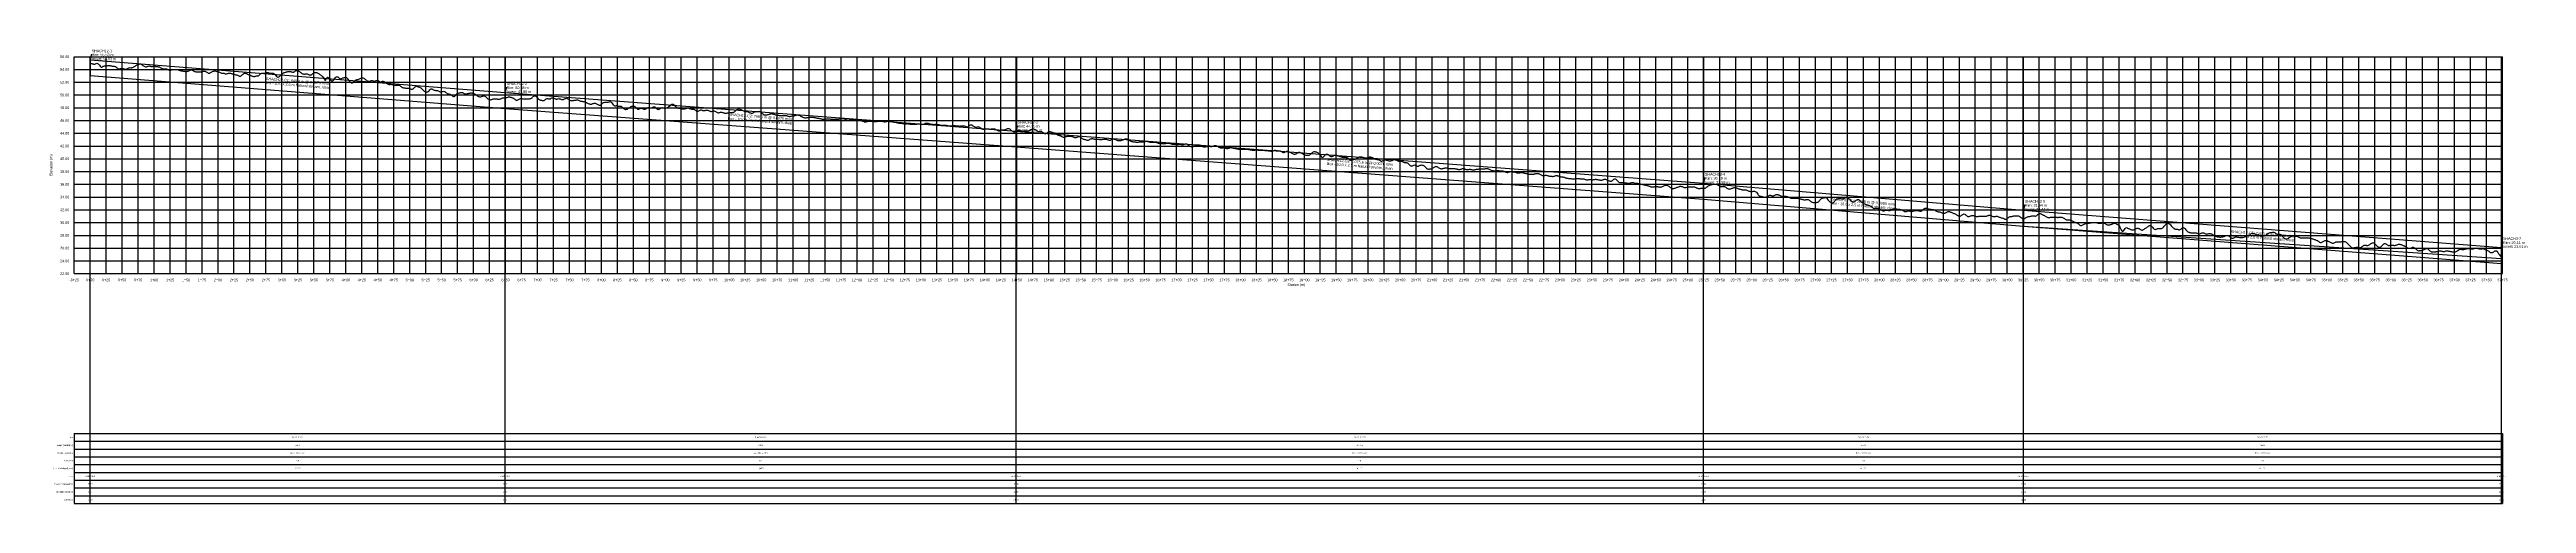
# Model space of a CAD drawing. Extents: x -64 to 3812, y -140 to 571.
import ezdxf
from ezdxf.enums import TextEntityAlignment as Align

# ---------------------------------------------------------------- set-up
doc = ezdxf.new("R2010")
doc.units = 0
for name, color, linetype in [('Annotation', 7, 'Continuous'), ('Annotation_Table', 254, 'Continuous'), ('Crown', 7, 'Continuous'), ('Grid', 254, 'Continuous'), ('Grid_Text', 7, 'Continuous'), ('Ground_Elevation', 3, 'Continuous'), ('Hydraulic_Grade', 5, 'Continuous'), ('Invert', 7, 'Continuous'), ('Structure', 7, 'Continuous')]:
    doc.layers.add(name, color=color, linetype=linetype)

msp = doc.modelspace()

# ---------------------------------------------------------------- linework, layer by layer
at = {"layer": 'Annotation', "color": 0}
for points in [[(0, 555.3), (-0.2, 556.3), (0.6, 556.1)], [(649.4, 503.8), (649.2, 504.8), (649.9, 504.6)], [(1448.9, 443.5), (1448.7, 444.5), (1449.5, 444.3)], [(2524.5, 361.9), (2524.3, 362.9), (2525, 362.7)], [(3025.3, 319.4), (3025.1, 320.4), (3025.9, 320.2)], [(3773.2, 261.1), (3773, 262.1), (3773.8, 261.9)]]:
    msp.add_lwpolyline(points, close=True, dxfattribs=at)
for points in [[(2.4, 562.9), (1.7, 562.9), (0, 555.3)], [(651.8, 511.4), (651.1, 511.4), (649.4, 503.8)], [(1451.3, 451.1), (1450.6, 451.1), (1448.9, 443.5)], [(2526.9, 369.5), (2526.2, 369.5), (2524.5, 361.9)], [(3027.7, 327.1), (3027, 327.1), (3025.3, 319.4)], [(3775.7, 268.7), (3774.9, 268.7), (3773.2, 261.1)]]:
    msp.add_lwpolyline(points, dxfattribs=at)
at = {"layer": 'Annotation_Table', "color": 254}
for points in [[(0, -140.2), (0, 560)], [(649.4, -140.2), (649.4, 560)], [(1448.9, -140.2), (1448.9, 560)], [(2524.5, -140.2), (2524.5, 560)], [(3025.3, -140.2), (3025.3, 560)], [(3773.2, -140.2), (3773.2, 560)], [(-25, -30.5), (3774.9, -30.5)], [(-25, -30.5), (-25, -140.2)], [(3774.9, -30.5), (3774.9, -140.2)], [(-25, -42.7), (3774.9, -42.7)], [(-25, -54.9), (3774.9, -54.9)], [(-25, -67.1), (3774.9, -67.1)], [(-25, -79.2), (3774.9, -79.2)], [(-25, -91.4), (3774.9, -91.4)], [(-25, -103.6), (3774.9, -103.6)], [(-25, -115.8), (3774.9, -115.8)], [(-25, -128), (3774.9, -128)], [(-25, -140.2), (3774.9, -140.2)]]:
    msp.add_lwpolyline(points, dxfattribs=at)
at = {"layer": 'Crown', "color": 0}
for points in [[(0, 555.3), (0, 555.3)], [(0, 555.3), (649.4, 503.8)], [(649.4, 503.8), (649.4, 503.8)], [(649.4, 503.8), (1448.9, 443.5)], [(1448.9, 443.5), (1448.9, 443.5)], [(1448.9, 443.5), (2524.5, 361.9)], [(2524.5, 361.9), (2524.5, 361.9)], [(2524.5, 361.9), (3025.3, 319.4)], [(3025.3, 319.4), (3025.3, 319.4)], [(3025.3, 319.4), (3773.2, 261.1)], [(3773.2, 261.1), (3773.2, 261.1)]]:
    msp.add_lwpolyline(points, dxfattribs=at)
at = {"layer": 'Grid', "color": 254}
for points in [[(-25, 560), (3775, 560)], [(-25, 220), (-25, 560)], [(0, 220), (0, 560)], [(25, 220), (25, 560)], [(50, 220), (50, 560)], [(75, 220), (75, 560)], [(100, 220), (100, 560)], [(125, 220), (125, 560)], [(150, 220), (150, 560)], [(175, 220), (175, 560)], [(200, 220), (200, 560)], [(225, 220), (225, 560)], [(250, 220), (250, 560)], [(275, 220), (275, 560)], [(300, 220), (300, 560)], [(325, 220), (325, 560)], [(350, 220), (350, 560)], [(375, 220), (375, 560)], [(400, 220), (400, 560)], [(425, 220), (425, 560)], [(450, 220), (450, 560)], [(475, 220), (475, 560)], [(500, 220), (500, 560)], [(525, 220), (525, 560)], [(550, 220), (550, 560)], [(575, 220), (575, 560)], [(600, 220), (600, 560)], [(625, 220), (625, 560)], [(650, 220), (650, 560)], [(675, 220), (675, 560)], [(700, 220), (700, 560)], [(725, 220), (725, 560)], [(750, 220), (750, 560)], [(775, 220), (775, 560)], [(800, 220), (800, 560)], [(825, 220), (825, 560)], [(850, 220), (850, 560)], [(875, 220), (875, 560)], [(900, 220), (900, 560)], [(925, 220), (925, 560)], [(950, 220), (950, 560)], [(975, 220), (975, 560)], [(1000, 220), (1000, 560)], [(1025, 220), (1025, 560)], [(1050, 220), (1050, 560)], [(1075, 220), (1075, 560)], [(1100, 220), (1100, 560)], [(1125, 220), (1125, 560)], [(1150, 220), (1150, 560)], [(1175, 220), (1175, 560)], [(1200, 220), (1200, 560)], [(1225, 220), (1225, 560)], [(1250, 220), (1250, 560)], [(1275, 220), (1275, 560)], [(1300, 220), (1300, 560)], [(1325, 220), (1325, 560)], [(1350, 220), (1350, 560)], [(1375, 220), (1375, 560)], [(1400, 220), (1400, 560)], [(1425, 220), (1425, 560)], [(1450, 220), (1450, 560)], [(1475, 220), (1475, 560)], [(1500, 220), (1500, 560)], [(1525, 220), (1525, 560)], [(1550, 220), (1550, 560)], [(1575, 220), (1575, 560)], [(1600, 220), (1600, 560)], [(1625, 220), (1625, 560)], [(1650, 220), (1650, 560)], [(1675, 220), (1675, 560)], [(1700, 220), (1700, 560)], [(1725, 220), (1725, 560)], [(1750, 220), (1750, 560)], [(1775, 220), (1775, 560)], [(1800, 220), (1800, 560)], [(1825, 220), (1825, 560)], [(1850, 220), (1850, 560)], [(1875, 220), (1875, 560)], [(1900, 220), (1900, 560)], [(1925, 220), (1925, 560)], [(1950, 220), (1950, 560)], [(1975, 220), (1975, 560)], [(2000, 220), (2000, 560)], [(2025, 220), (2025, 560)], [(2050, 220), (2050, 560)], [(2075, 220), (2075, 560)], [(2100, 220), (2100, 560)], [(2125, 220), (2125, 560)], [(2150, 220), (2150, 560)], [(2175, 220), (2175, 560)], [(2200, 220), (2200, 560)], [(2225, 220), (2225, 560)], [(2250, 220), (2250, 560)], [(2275, 220), (2275, 560)], [(2300, 220), (2300, 560)], [(2325, 220), (2325, 560)], [(2350, 220), (2350, 560)], [(2375, 220), (2375, 560)], [(2400, 220), (2400, 560)], [(2425, 220), (2425, 560)], [(2450, 220), (2450, 560)], [(2475, 220), (2475, 560)], [(2500, 220), (2500, 560)], [(2525, 220), (2525, 560)], [(2550, 220), (2550, 560)], [(2575, 220), (2575, 560)], [(2600, 220), (2600, 560)], [(2625, 220), (2625, 560)], [(2650, 220), (2650, 560)], [(2675, 220), (2675, 560)], [(2700, 220), (2700, 560)], [(2725, 220), (2725, 560)], [(2750, 220), (2750, 560)], [(2775, 220), (2775, 560)], [(2800, 220), (2800, 560)], [(2825, 220), (2825, 560)], [(2850, 220), (2850, 560)], [(2875, 220), (2875, 560)], [(2900, 220), (2900, 560)], [(2925, 220), (2925, 560)], [(2950, 220), (2950, 560)], [(2975, 220), (2975, 560)], [(3000, 220), (3000, 560)], [(3025, 220), (3025, 560)], [(3050, 220), (3050, 560)], [(3075, 220), (3075, 560)], [(3100, 220), (3100, 560)], [(3125, 220), (3125, 560)], [(3150, 220), (3150, 560)], [(3175, 220), (3175, 560)], [(3200, 220), (3200, 560)], [(3225, 220), (3225, 560)], [(3250, 220), (3250, 560)], [(3275, 220), (3275, 560)], [(3300, 220), (3300, 560)], [(3325, 220), (3325, 560)], [(3350, 220), (3350, 560)], [(3375, 220), (3375, 560)], [(3400, 220), (3400, 560)], [(3425, 220), (3425, 560)], [(3450, 220), (3450, 560)], [(3475, 220), (3475, 560)], [(3500, 220), (3500, 560)], [(3525, 220), (3525, 560)], [(3550, 220), (3550, 560)], [(3575, 220), (3575, 560)], [(3600, 220), (3600, 560)], [(3625, 220), (3625, 560)], [(3650, 220), (3650, 560)], [(3675, 220), (3675, 560)], [(3700, 220), (3700, 560)], [(3725, 220), (3725, 560)], [(3750, 220), (3750, 560)], [(3775, 220), (3775, 560)], [(-25, 540), (3775, 540)], [(-25, 520), (3775, 520)], [(-25, 500), (3775, 500)], [(-25, 480), (3775, 480)], [(-25, 460), (3775, 460)], [(-25, 440), (3775, 440)], [(-25, 420), (3775, 420)], [(-25, 400), (3775, 400)], [(-25, 380), (3775, 380)], [(-25, 360), (3775, 360)], [(-25, 340), (3775, 340)], [(-25, 320), (3775, 320)], [(-25, 300), (3775, 300)], [(-25, 280), (3775, 280)], [(-25, 260), (3775, 260)], [(-25, 240), (3775, 240)], [(-25, 220), (3775, 220)]]:
    msp.add_lwpolyline(points, dxfattribs=at)
at = {"layer": 'Ground_Elevation', "color": 3}
msp.add_lwpolyline([(0.4, 549.4), (1.4, 549.4), (2.4, 549.3), (3.4, 549), (4.4, 548.6), (5.4, 548.2), (6.4, 548.1), (7.4, 548.4), (8.4, 548.8), (9.4, 549.3), (10.4, 549.6), (11.4, 549.5), (12.4, 548.9), (13.4, 548), (14.4, 546.7), (15.4, 545.3), (16.4, 544.3), (17.4, 543.8), (18.4, 543.8), (19.4, 544.3), (20.4, 544.9), (21.4, 545.3), (22.4, 545.5), (23.4, 545.5), (24.4, 545.6), (25.4, 545.8), (26.4, 545.9), (27.4, 546.1), (28.4, 546.3), (29.4, 546.3), (30.4, 546.2), (31.4, 546), (32.4, 545.8), (33.4, 545.5), (34.4, 545.3), (35.4, 545.2), (36.4, 545.2), (37.4, 545.1), (38.4, 544.8), (39.4, 544.4), (40.4, 543.8), (41.4, 543.1), (42.4, 542.3), (43.4, 541.5), (44.4, 541.1), (45.4, 541), (46.4, 541.1), (47.4, 541.3), (48.4, 541.5), (49.4, 541.7), (50.4, 541.6), (51.4, 541.5), (52.4, 541.2), (53.4, 540.9), (54.4, 540.6), (55.4, 540.5), (56.4, 540.6), (57.4, 540.9), (58.4, 541.4), (59.4, 541.9), (60.4, 542.4), (61.4, 542.7), (62.4, 542.8), (63.4, 542.7), (64.4, 542.7), (65.4, 543), (66.4, 543.3), (67.4, 543.6), (68.4, 544.1), (69.4, 544.7), (70.4, 545.3), (71.4, 546), (72.4, 546.6), (73.4, 547.1), (74.4, 547.7), (75.4, 548.1), (76.4, 548.5), (77.4, 548.8), (78.4, 548.9), (79.4, 548.6), (80.4, 547.9), (81.4, 547.2), (82.4, 546.4), (83.4, 545.6), (84.4, 544.9), (85.4, 544.4), (86.4, 544.1), (87.4, 544), (88.4, 544.2), (89.4, 544.6), (90.4, 545), (91.4, 545.3), (92.4, 545.4), (93.4, 545.2), (94.4, 544.9), (95.4, 544.6), (96.4, 544.6), (97.4, 544.8), (98.4, 544.9), (99.4, 545), (100.4, 544.9), (101.4, 544.9), (102.4, 544.7), (103.4, 544.6), (104.4, 544.5), (105.4, 544.4), (106.4, 544.2), (107.4, 544), (108.4, 543.9), (109.4, 543.3), (110.4, 542.5), (111.4, 541.8), (112.4, 541.3), (113.4, 541), (114.4, 540.9), (115.4, 541), (116.4, 541.1), (117.4, 541.2), (118.4, 541.1), (119.4, 540.9), (120.4, 540.5), (121.4, 539.9), (122.4, 539.4), (123.4, 539), (124.4, 538.8), (125.4, 538.7), (126.4, 538.9), (127.4, 539.3), (128.4, 539.7), (129.4, 540), (130.4, 540.1), (131.4, 540.1), (132.4, 540.1), (133.4, 540.1), (134.4, 540.1), (135.4, 540), (136.4, 539.9), (137.4, 539.6), (138.4, 539.3), (139.4, 538.9), (140.4, 538.4), (141.4, 538.1), (142.4, 538), (143.4, 537.8), (144.4, 537.7), (145.4, 537.5), (146.4, 537.3), (147.4, 537.1), (148.4, 537), (149.4, 536.8), (150.4, 536.8), (151.4, 537), (152.4, 537.2), (153.4, 537.5), (154.4, 538), (155.4, 538.5), (156.4, 539), (157.4, 539.3), (158.4, 539.3), (159.4, 539), (160.4, 538.5), (161.4, 537.9), (162.4, 537.3), (163.4, 536.9), (164.4, 536.6), (165.4, 536.5), (166.4, 536.4), (167.4, 536.4), (168.4, 536.3), (169.4, 536.3), (170.4, 536.3), (171.4, 536.2), (172.4, 536.2), (173.4, 536.3), (174.4, 536.5), (175.4, 536.7), (176.4, 536.9), (177.4, 537.1), (178.4, 537.2), (179.4, 537.2), (180.4, 536.9), (181.4, 536.4), (182.4, 535.7), (183.4, 535), (184.4, 534.4), (185.4, 534.1), (186.4, 534.1), (187.4, 534.4), (188.4, 535), (189.4, 535.7), (190.4, 536.4), (191.4, 536.9), (192.4, 537.3), (193.4, 537.5), (194.4, 537.6), (195.4, 537.6), (196.4, 537.5), (197.4, 537.3), (198.4, 537), (199.4, 536.6), (200.4, 536.3), (201.4, 536), (202.4, 535.6), (203.4, 535.1), (204.4, 534.7), (205.4, 534.4), (206.4, 534.2), (207.4, 534.1), (208.4, 534), (209.4, 534), (210.4, 533.7), (211.4, 533.3), (212.4, 533.1), (213.4, 533.3), (214.4, 533.5), (215.4, 533.9), (216.4, 534.2), (217.4, 534.3), (218.4, 534.3), (219.4, 534.2), (220.4, 533.9), (221.4, 533.6), (222.4, 533.3), (223.4, 533), (224.4, 532.7), (225.4, 532.4), (226.4, 532.1), (227.4, 531.8), (228.4, 531.6), (229.4, 531.3), (230.4, 531), (231.4, 530.6), (232.4, 530.1), (233.4, 529.6), (234.4, 529.5), (235.4, 529.7), (236.4, 530.2), (237.4, 530.9), (238.4, 531.9), (239.4, 532.8), (240.4, 533.6), (241.4, 534), (242.4, 534), (243.4, 533.9), (244.4, 533.5), (245.4, 533.1), (246.4, 532.6), (247.4, 532.1), (248.4, 531.8), (249.4, 531.5), (250.4, 531.1), (251.4, 530.7), (252.4, 530.1), (253.4, 529.6), (254.4, 529.3), (255.4, 529.1), (256.4, 529.1), (257.4, 529.2), (258.4, 529.4), (259.4, 529.6), (260.4, 529.8), (261.4, 529.8), (262.4, 529.8), (263.4, 530.1), (264.4, 530.9), (265.4, 532), (266.4, 533), (267.4, 533.6), (268.4, 534), (269.4, 534.2), (270.4, 534.3), (271.4, 534.3), (272.4, 534.2), (273.4, 534.2), (274.4, 534.5), (275.4, 534.8), (276.4, 535.1), (277.4, 535.1), (278.4, 535), (279.4, 534.6), (280.4, 534.2), (281.4, 534), (282.4, 534), (283.4, 534.1), (284.4, 534.3), (285.4, 534.4), (286.4, 534.3), (287.4, 533.8), (288.4, 532.8), (289.4, 531.6), (290.4, 530.3), (291.4, 529.1), (292.4, 528.2), (293.4, 527.8), (294.4, 527.8), (295.4, 528.2), (296.4, 528.9), (297.4, 529.8), (298.4, 530.9), (299.4, 531.9), (300.4, 533), (301.4, 533.9), (302.4, 534.6), (303.4, 535.1), (304.4, 535.3), (305.4, 535.5), (306.4, 535.8), (307.4, 536.2), (308.4, 536.4), (309.4, 536.6), (310.4, 536.8), (311.4, 536.9), (312.4, 536.9), (313.4, 536.7), (314.4, 536.5), (315.4, 536.1), (316.4, 535.8), (317.4, 535.7), (318.4, 535.8), (319.4, 536.3), (320.4, 537), (321.4, 537.7), (322.4, 538.3), (323.4, 538.5), (324.4, 538.5), (325.4, 538.1), (326.4, 537.4), (327.4, 536.6), (328.4, 535.8), (329.4, 535), (330.4, 534.4), (331.4, 533.8), (332.4, 533.2), (333.4, 532.9), (334.4, 532.7), (335.4, 532.8), (336.4, 532.9), (337.4, 533), (338.4, 533), (339.4, 532.9), (340.4, 532.6), (341.4, 532.1), (342.4, 531.6), (343.4, 531.3), (344.4, 531.2), (345.4, 531.4), (346.4, 531.8), (347.4, 532.5), (348.4, 533.4), (349.4, 534.2), (350.4, 534.8), (351.4, 535.2), (352.4, 535.4), (353.4, 535.4), (354.4, 535.2), (355.4, 534.9), (356.4, 534.4), (357.4, 533.7), (358.4, 533), (359.4, 532.3), (360.4, 531.5), (361.4, 530.6), (362.4, 529.9), (363.4, 529), (364.4, 527.9), (365.4, 526.4), (366.4, 524.7), (367.4, 523.3), (368.4, 523.2), (369.4, 524.8), (370.4, 526.6), (371.4, 527.7), (372.4, 527.6), (373.4, 526.7), (374.4, 525.4), (375.4, 524.1), (376.4, 523.1), (377.4, 522.3), (378.4, 521.9), (379.4, 522.1), (380.4, 522.7), (381.4, 523.8), (382.4, 525.2), (383.4, 526.7), (384.4, 527.9), (385.4, 528.6), (386.4, 528.6), (387.4, 528.2), (388.4, 527.4), (389.4, 526.4), (390.4, 525.7), (391.4, 525.4), (392.4, 525.5), (393.4, 525.8), (394.4, 526.2), (395.4, 526.6), (396.4, 527), (397.4, 527.3), (398.4, 527.6), (399.4, 527.6), (400.4, 527.6), (401.4, 526.9), (402.4, 525.9), (403.4, 524.6), (404.4, 523.2), (405.4, 522), (406.4, 520.9), (407.4, 519.9), (408.4, 519.2), (409.4, 518.9), (410.4, 519), (411.4, 519.7), (412.4, 520.6), (413.4, 521.5), (414.4, 522.3), (415.4, 523.1), (416.4, 523.7), (417.4, 524.1), (418.4, 524.2), (419.4, 524.4), (420.4, 524.7), (421.4, 525.3), (422.4, 525.9), (423.4, 526.4), (424.4, 526.8), (425.4, 527), (426.4, 526.9), (427.4, 526.6), (428.4, 526.1), (429.4, 525.3), (430.4, 524.6), (431.4, 523.8), (432.4, 523), (433.4, 522.3), (434.4, 521.8), (435.4, 521.5), (436.4, 521.5), (437.4, 521.7), (438.4, 522), (439.4, 522.3), (440.4, 522.5), (441.4, 522.5), (442.4, 522.3), (443.4, 521.9), (444.4, 521.7), (445.4, 521.8), (446.4, 522.2), (447.4, 522.6), (448.4, 522.9), (449.4, 522.9), (450.4, 522.6), (451.4, 522), (452.4, 521.4), (453.4, 520.8), (454.4, 520.6), (455.4, 520.8), (456.4, 521.2), (457.4, 521.5), (458.4, 521.5), (459.4, 521.2), (460.4, 520.8), (461.4, 520.2), (462.4, 519.5), (463.4, 518.7), (464.4, 518), (465.4, 517.3), (466.4, 516.8), (467.4, 516.5), (468.4, 516.5), (469.4, 516.6), (470.4, 516.7), (471.4, 516.6), (472.4, 516.4), (473.4, 516.1), (474.4, 515.9), (475.4, 515.6), (476.4, 515.4), (477.4, 515.3), (478.4, 515.1), (479.4, 515.2), (480.4, 515.3), (481.4, 515.5), (482.4, 515.5), (483.4, 515.2), (484.4, 514.7), (485.4, 514), (486.4, 513.2), (487.4, 512.5), (488.4, 511.9), (489.4, 511.6), (490.4, 511.4), (491.4, 511.2), (492.4, 511), (493.4, 510.8), (494.4, 510.7), (495.4, 510.6), (496.4, 510.6), (497.4, 510.6), (498.4, 510.5), (499.4, 510.3), (500.4, 510), (501.4, 509.6), (502.4, 509.2), (503.4, 509.1), (504.4, 509.2), (505.4, 509.8), (506.4, 510.8), (507.4, 511.9), (508.4, 512.8), (509.4, 513.4), (510.4, 513.6), (511.4, 513.4), (512.4, 513.1), (513.4, 512.8), (514.4, 512.5), (515.4, 512.3), (516.4, 511.9), (517.4, 511.3), (518.4, 510.3), (519.4, 509.1), (520.4, 507.8), (521.4, 506.8), (522.4, 506), (523.4, 505.5), (524.4, 505.1), (525.4, 504.8), (526.4, 504.6), (527.4, 504.7), (528.4, 504.9), (529.4, 505.6), (530.4, 506.6), (531.4, 507.8), (532.4, 508.9), (533.4, 509.6), (534.4, 509.7), (535.4, 509.3), (536.4, 508.7), (537.4, 508), (538.4, 507.6), (539.4, 507.3), (540.4, 507.2), (541.4, 507.1), (542.4, 507), (543.4, 506.9), (544.4, 506.6), (545.4, 506.1), (546.4, 505.5), (547.4, 505), (548.4, 504.7), (549.4, 504.6), (550.4, 504.8), (551.4, 505.2), (552.4, 505.6), (553.4, 505.8), (554.4, 505.5), (555.4, 504.8), (556.4, 504), (557.4, 503.1), (558.4, 502.4), (559.4, 502), (560.4, 501.7), (561.4, 501.6), (562.4, 501.4), (563.4, 501.1), (564.4, 500.4), (565.4, 499.6), (566.4, 498.8), (567.4, 498), (568.4, 497.5), (569.4, 497.6), (570.4, 498.2), (571.4, 499.1), (572.4, 500.3), (573.4, 501.3), (574.4, 502.1), (575.4, 502.7), (576.4, 503), (577.4, 503.4), (578.4, 503.6), (579.4, 503.9), (580.4, 504), (581.4, 504), (582.4, 503.7), (583.4, 503.3), (584.4, 502.7), (585.4, 502.2), (586.4, 501.9), (587.4, 501.7), (588.4, 501.6), (589.4, 501.8), (590.4, 502.1), (591.4, 502.4), (592.4, 502.7), (593.4, 502.9), (594.4, 503), (595.4, 503.1), (596.4, 503.2), (597.4, 503.1), (598.4, 503), (599.4, 502.8), (600.4, 502.4), (601.4, 501.9), (602.4, 501.1), (603.4, 500.4), (604.4, 499.5), (605.4, 498.8), (606.4, 498.1), (607.4, 497.6), (608.4, 497.4), (609.4, 497.3), (610.4, 497.2), (611.4, 497.3), (612.4, 497.6), (613.4, 497.9), (614.4, 498.3), (615.4, 498.5), (616.4, 498.5), (617.4, 498.3), (618.4, 497.7), (619.4, 496.8), (620.4, 495.8), (621.4, 494.8), (622.4, 493.9), (623.4, 493.2), (624.4, 492.8), (625.4, 492.6), (626.4, 492.6), (627.4, 492.8), (628.4, 493.1), (629.4, 493.4), (630.4, 493.8), (631.4, 494), (632.4, 494.2), (633.4, 494.2), (634.4, 494.1), (635.4, 494), (636.4, 493.7), (637.4, 493.4), (638.4, 493.3), (639.4, 493.4), (640.4, 493.5), (641.4, 493.7), (642.4, 494.1), (643.4, 494.6), (644.4, 495.1), (645.4, 495.4), (646.4, 495.4), (647.4, 495.3), (648.4, 495.3), (649.4, 495.4), (650.4, 495.6), (651.4, 495.8), (652.4, 496.2), (653.4, 496.7), (654.4, 497.1), (655.4, 497.3), (656.4, 497.1), (657.4, 496.7), (658.4, 496.3), (659.4, 495.9), (660.4, 495.6), (661.4, 495.3), (662.4, 494.8), (663.4, 494.2), (664.4, 493.4), (665.4, 492.4), (666.4, 491.6), (667.4, 491.4), (668.4, 491.6), (669.4, 492.2), (670.4, 492.9), (671.4, 493.5), (672.4, 494.1), (673.4, 494.4), (674.4, 494.5), (675.4, 494.4), (676.4, 494.2), (677.4, 494.1), (678.4, 494.1), (679.4, 494.1), (680.4, 494.1), (681.4, 494.1), (682.4, 494.1), (683.4, 494), (684.4, 493.9), (685.4, 494), (686.4, 494), (687.4, 494.2), (688.4, 494.4), (689.4, 494.6), (690.4, 495.1), (691.4, 495.7), (692.4, 496.6), (693.4, 497.5), (694.4, 498.2), (695.4, 498.7), (696.4, 498.6), (697.4, 498.1), (698.4, 497.3), (699.4, 496), (700.4, 494.7), (701.4, 493.6), (702.4, 492.8), (703.4, 492.3), (704.4, 492), (705.4, 491.8), (706.4, 491.6), (707.4, 491.4), (708.4, 491.1), (709.4, 491.1), (710.4, 491.5), (711.4, 492.2), (712.4, 493.1), (713.4, 493.9), (714.4, 494.5), (715.4, 494.7), (716.4, 494.6), (717.4, 494.2), (718.4, 493.9), (719.4, 493.9), (720.4, 494.2), (721.4, 494.9), (722.4, 495.5), (723.4, 495.7), (724.4, 495.6), (725.4, 495.2), (726.4, 494.7), (727.4, 494.1), (728.4, 493.7), (729.4, 493.6), (730.4, 493.6), (731.4, 493.9), (732.4, 494.2), (733.4, 494.3), (734.4, 494.2), (735.4, 493.8), (736.4, 493.4), (737.4, 493), (738.4, 492.8), (739.4, 492.7), (740.4, 493), (741.4, 493.3), (742.4, 493.8), (743.4, 494.3), (744.4, 494.7), (745.4, 494.8), (746.4, 494.6), (747.4, 494), (748.4, 493.3), (749.4, 492.6), (750.4, 491.9), (751.4, 491.4), (752.4, 491.1), (753.4, 491.1), (754.4, 491.1), (755.4, 491.3), (756.4, 491.5), (757.4, 491.7), (758.4, 491.9), (759.4, 492), (760.4, 492.1), (761.4, 492.2), (762.4, 492.2), (763.4, 492), (764.4, 491.7), (765.4, 491.2), (766.4, 490.8), (767.4, 490.4), (768.4, 490.2), (769.4, 490.1), (770.4, 490), (771.4, 489.9), (772.4, 489.6), (773.4, 489.1), (774.4, 488.6), (775.4, 488.2), (776.4, 488), (777.4, 487.7), (778.4, 487.3), (779.4, 486.8), (780.4, 486.3), (781.4, 485.9), (782.4, 485.7), (783.4, 485.6), (784.4, 485.8), (785.4, 486), (786.4, 486.4), (787.4, 486.8), (788.4, 487.1), (789.4, 487.2), (790.4, 487.1), (791.4, 486.8), (792.4, 486.2), (793.4, 485.5), (794.4, 484.9), (795.4, 484.4), (796.4, 484), (797.4, 483.9), (798.4, 484.2), (799.4, 484.9), (800.4, 485.8), (801.4, 486.8), (802.4, 487.6), (803.4, 488.1), (804.4, 488.4), (805.4, 488.7), (806.4, 488.7), (807.4, 488.6), (808.4, 488.5), (809.4, 488.6), (810.4, 488.8), (811.4, 489.1), (812.4, 489.5), (813.4, 489.6), (814.4, 489.3), (815.4, 488.6), (816.4, 487.5), (817.4, 486.1), (818.4, 484.8), (819.4, 483.8), (820.4, 483.2), (821.4, 483), (822.4, 483.1), (823.4, 483.3), (824.4, 483.3), (825.4, 483), (826.4, 482.6), (827.4, 482.5), (828.4, 482.5), (829.4, 482.6), (830.4, 482.5), (831.4, 482), (832.4, 481.1), (833.4, 480), (834.4, 478.9), (835.4, 478.2), (836.4, 477.7), (837.4, 477.4), (838.4, 477.4), (839.4, 477.6), (840.4, 478), (841.4, 478.5), (842.4, 479.1), (843.4, 479.8), (844.4, 480.5), (845.4, 481.2), (846.4, 481.8), (847.4, 482.2), (848.4, 482.6), (849.4, 483), (850.4, 483), (851.4, 482.6), (852.4, 481.9), (853.4, 480.9), (854.4, 479.7), (855.4, 478.7), (856.4, 478), (857.4, 477.7), (858.4, 478), (859.4, 478.4), (860.4, 478.9), (861.4, 479.2), (862.4, 479.2), (863.4, 479), (864.4, 478.6), (865.4, 478.1), (866.4, 477.6), (867.4, 477.5), (868.4, 477.7), (869.4, 478.2), (870.4, 478.8), (871.4, 479.4), (872.4, 479.9), (873.4, 480.2), (874.4, 480.2), (875.4, 480.1), (876.4, 479.9), (877.4, 479.9), (878.4, 480.1), (879.4, 480.5), (880.4, 480.9), (881.4, 481.3), (882.4, 481.5), (883.4, 481.2), (884.4, 480.5), (885.4, 479.6), (886.4, 478.7), (887.4, 478), (888.4, 477.5), (889.4, 477.4), (890.4, 477.7), (891.4, 478.3), (892.4, 479), (893.4, 479.7), (894.4, 480.1), (895.4, 480.2), (896.4, 480), (897.4, 479.6), (898.4, 479.3), (899.4, 479.2), (900.4, 479.3), (901.4, 479.6), (902.4, 480.1), (903.4, 480.5), (904.4, 481.1), (905.4, 481.7), (906.4, 482.4), (907.4, 483.2), (908.4, 484.1), (909.4, 484.9), (910.4, 485.5), (911.4, 485.7), (912.4, 485.4), (913.4, 484.8), (914.4, 483.8), (915.4, 482.7), (916.4, 481.6), (917.4, 480.7), (918.4, 479.9), (919.4, 479.4), (920.4, 479.1), (921.4, 479.1), (922.4, 479.1), (923.4, 479), (924.4, 478.8), (925.4, 478.5), (926.4, 478.3), (927.4, 478.1), (928.4, 478.1), (929.4, 478.2), (930.4, 478.4), (931.4, 478.7), (932.4, 479), (933.4, 479.3), (934.4, 479.5), (935.4, 479.6), (936.4, 479.3), (937.4, 479), (938.4, 478.7), (939.4, 478.4), (940.4, 478.2), (941.4, 478), (942.4, 477.9), (943.4, 477.9), (944.4, 477.8), (945.4, 477.4), (946.4, 476.9), (947.4, 476.1), (948.4, 475.3), (949.4, 474.7), (950.4, 474.4), (951.4, 474.6), (952.4, 475.1), (953.4, 475.8), (954.4, 476.4), (955.4, 476.7), (956.4, 476.7), (957.4, 476.4), (958.4, 475.9), (959.4, 475.6), (960.4, 475.5), (961.4, 475.6), (962.4, 475.7), (963.4, 476), (964.4, 476.2), (965.4, 476.3), (966.4, 476.2), (967.4, 475.8), (968.4, 475.3), (969.4, 474.8), (970.4, 474.4), (971.4, 474.3), (972.4, 474.2), (973.4, 474.4), (974.4, 474.7), (975.4, 474.9), (976.4, 474.9), (977.4, 474.7), (978.4, 474.2), (979.4, 473.6), (980.4, 472.9), (981.4, 472.3), (982.4, 472.1), (983.4, 472.2), (984.4, 472.4), (985.4, 472.7), (986.4, 472.9), (987.4, 473), (988.4, 472.9), (989.4, 472.6), (990.4, 472.3), (991.4, 471.9), (992.4, 471.7), (993.4, 471.5), (994.4, 471.5), (995.4, 471.5), (996.4, 471.6), (997.4, 471.8), (998.4, 472), (999.4, 472.1), (1000.4, 472.2), (1001.4, 472.4), (1002.4, 472.5), (1003.4, 472.6), (1004.4, 472.7), (1005.4, 472.7), (1006.4, 472.8), (1007.4, 473), (1008.4, 473.5), (1009.4, 474.5), (1010.4, 475.6), (1011.4, 476.6), (1012.4, 477.4), (1013.4, 478), (1014.4, 478.2), (1015.4, 478.1), (1016.4, 477.8), (1017.4, 477.4), (1018.4, 477.1), (1019.4, 476.8), (1020.4, 476.4), (1021.4, 475.9), (1022.4, 475.2), (1023.4, 474.7), (1024.4, 474.3), (1025.4, 474.1), (1026.4, 474), (1027.4, 473.9), (1028.4, 473.9), (1029.4, 473.6), (1030.4, 473.2), (1031.4, 472.7), (1032.4, 472.2), (1033.4, 471.9), (1034.4, 471.6), (1035.4, 471.5), (1036.4, 471.6), (1037.4, 472.1), (1038.4, 472.8), (1039.4, 473.4), (1040.4, 473.7), (1041.4, 473.9), (1042.4, 474.1), (1043.4, 474.2), (1044.4, 474.2), (1045.4, 474.3), (1046.4, 474.4), (1047.4, 474.3), (1048.4, 473.9), (1049.4, 473.1), (1050.4, 472.2), (1051.4, 471.1), (1052.4, 470.2), (1053.4, 469.5), (1054.4, 469.1), (1055.4, 469), (1056.4, 468.9), (1057.4, 468.8), (1058.4, 469), (1059.4, 469.1), (1060.4, 469.3), (1061.4, 469.5), (1062.4, 469.8), (1063.4, 470.1), (1064.4, 470.4), (1065.4, 470.7), (1066.4, 470.8), (1067.4, 470.6), (1068.4, 470.3), (1069.4, 470.1), (1070.4, 469.7), (1071.4, 469.4), (1072.4, 469), (1073.4, 468.8), (1074.4, 468.8), (1075.4, 468.6), (1076.4, 468.4), (1077.4, 468.2), (1078.4, 468), (1079.4, 467.9), (1080.4, 467.8), (1081.4, 467.7), (1082.4, 467.6), (1083.4, 467.6), (1084.4, 467.6), (1085.4, 467.7), (1086.4, 467.7), (1087.4, 467.8), (1088.4, 467.8), (1089.4, 467.7), (1090.4, 467.5), (1091.4, 467.2), (1092.4, 466.9), (1093.4, 466.6), (1094.4, 466.4), (1095.4, 466.4), (1096.4, 466.6), (1097.4, 467), (1098.4, 467.2), (1099.4, 467.4), (1100.4, 467.5), (1101.4, 467.5), (1102.4, 467.6), (1103.4, 467.8), (1104.4, 468.2), (1105.4, 468.6), (1106.4, 468.8), (1107.4, 468.8), (1108.4, 468.6), (1109.4, 468.2), (1110.4, 467.6), (1111.4, 467), (1112.4, 466.5), (1113.4, 466.1), (1114.4, 465.7), (1115.4, 465.3), (1116.4, 464.9), (1117.4, 464.6), (1118.4, 464.3), (1119.4, 464.3), (1120.4, 464.3), (1121.4, 464.5), (1122.4, 464.6), (1123.4, 464.8), (1124.4, 465), (1125.4, 465.2), (1126.4, 465.2), (1127.4, 465.2), (1128.4, 465.2), (1129.4, 465.2), (1130.4, 465.1), (1131.4, 465.1), (1132.4, 464.9), (1133.4, 464.7), (1134.4, 464.5), (1135.4, 464.2), (1136.4, 464), (1137.4, 463.7), (1138.4, 463.5), (1139.4, 463.4), (1140.4, 463.4), (1141.4, 463.2), (1142.4, 463), (1143.4, 462.8), (1144.4, 462.5), (1145.4, 462.2), (1146.4, 462.1), (1147.4, 462.1), (1148.4, 462.2), (1149.4, 462.4), (1150.4, 462.6), (1151.4, 462.7), (1152.4, 462.7), (1153.4, 462.6), (1154.4, 462.6), (1155.4, 462.6), (1156.4, 462.6), (1157.4, 462.4), (1158.4, 462.3), (1159.4, 462.2), (1160.4, 462.2), (1161.4, 462.2), (1162.4, 462.2), (1163.4, 462.2), (1164.4, 462.2), (1165.4, 462.2), (1166.4, 462.1), (1167.4, 462.1), (1168.4, 462.1), (1169.4, 462.1), (1170.4, 462.2), (1171.4, 462.2), (1172.4, 462.4), (1173.4, 462.6), (1174.4, 462.8), (1175.4, 462.9), (1176.4, 463), (1177.4, 463), (1178.4, 462.9), (1179.4, 462.8), (1180.4, 462.6), (1181.4, 462.2), (1182.4, 461.8), (1183.4, 461.3), (1184.4, 460.9), (1185.4, 460.7), (1186.4, 460.6), (1187.4, 460.6), (1188.4, 460.8), (1189.4, 461.1), (1190.4, 461.4), (1191.4, 461.5), (1192.4, 461.4), (1193.4, 461.3), (1194.4, 461.3), (1195.4, 461.3), (1196.4, 461.2), (1197.4, 461.2), (1198.4, 461.1), (1199.4, 461), (1200.4, 460.9), (1201.4, 460.8), (1202.4, 460.6), (1203.4, 460.5), (1204.4, 460.4), (1205.4, 460.2), (1206.4, 459.9), (1207.4, 459.6), (1208.4, 459.1), (1209.4, 458.7), (1210.4, 458.3), (1211.4, 458.1), (1212.4, 458.1), (1213.4, 458.1), (1214.4, 458.1), (1215.4, 458.2), (1216.4, 458.4), (1217.4, 458.7), (1218.4, 458.8), (1219.4, 459), (1220.4, 459), (1221.4, 459), (1222.4, 458.9), (1223.4, 458.7), (1224.4, 458.5), (1225.4, 458.3), (1226.4, 458.2), (1227.4, 458.2), (1228.4, 458.3), (1229.4, 458.4), (1230.4, 458.5), (1231.4, 458.6), (1232.4, 458.8), (1233.4, 458.9), (1234.4, 459), (1235.4, 459.1), (1236.4, 459.1), (1237.4, 459.1), (1238.4, 459), (1239.4, 458.7), (1240.4, 458.4), (1241.4, 458.2), (1242.4, 458.1), (1243.4, 458.1), (1244.4, 458.2), (1245.4, 458.4), (1246.4, 458.4), (1247.4, 459), (1248.4, 459.2), (1249.4, 459.4), (1250.4, 459.5), (1251.4, 459.3), (1252.4, 459.1), (1253.4, 458.7), (1254.4, 458.4), (1255.4, 458), (1256.4, 457.8), (1257.4, 457.6), (1258.4, 457.5), (1259.4, 457.4), (1260.4, 457.2), (1261.4, 457), (1262.4, 456.8), (1263.4, 456.5), (1264.4, 456.2), (1265.4, 456), (1266.4, 455.9), (1267.4, 455.8), (1268.4, 455.7), (1269.4, 455.6), (1270.4, 455.6), (1271.4, 455.4), (1272.4, 455.2), (1273.4, 455), (1274.4, 454.9), (1275.4, 454.9), (1276.4, 455), (1277.4, 455), (1278.4, 455.1), (1279.4, 455), (1280.4, 454.9), (1281.4, 454.8), (1282.4, 454.6), (1283.4, 454.5), (1284.4, 454.4), (1285.4, 454.4), (1286.4, 454.4), (1287.4, 454.5), (1288.4, 454.4), (1289.4, 454.4), (1290.4, 454.3), (1291.4, 454.2), (1292.4, 454.3), (1293.4, 454.5), (1294.4, 454.7), (1295.4, 454.8), (1296.4, 454.8), (1297.4, 454.8), (1298.4, 454.7), (1299.4, 454.5), (1300.4, 454.4), (1301.4, 454.3), (1302.4, 454.2), (1303.4, 454.2), (1304.4, 454.4), (1305.4, 454.7), (1306.4, 455.2), (1307.4, 455.6), (1308.4, 455.8), (1309.4, 455.9), (1310.4, 455.9), (1311.4, 455.7), (1312.4, 455.4), (1313.4, 455), (1314.4, 454.6), (1315.4, 454.4), (1316.4, 454.2), (1317.4, 454), (1318.4, 454), (1319.4, 453.9), (1320.4, 453.9), (1321.4, 453.9), (1322.4, 454), (1323.4, 454.1), (1324.4, 454.1), (1325.4, 453.9), (1326.4, 453.7), (1327.4, 453.5), (1328.4, 453.3), (1329.4, 453.1), (1330.4, 452.8), (1331.4, 452.6), (1332.4, 452.5), (1333.4, 452.4), (1334.4, 452.5), (1335.4, 452.5), (1336.4, 452.6), (1337.4, 452.7), (1338.4, 452.7), (1339.4, 452.6), (1340.4, 452.4), (1341.4, 452), (1342.4, 451.7), (1343.4, 451.5), (1344.4, 451.4), (1345.4, 451.5), (1346.4, 451.5), (1347.4, 451.6), (1348.4, 451.6), (1349.4, 451.7), (1350.4, 451.8), (1351.4, 451.9), (1352.4, 451.9), (1353.4, 451.9), (1354.4, 451.8), (1355.4, 451.7), (1356.4, 451.7), (1357.4, 451.6), (1358.4, 451.5), (1359.4, 451.4), (1360.4, 451.3), (1361.4, 451.3), (1362.4, 451.4), (1363.4, 451.5), (1364.4, 451.7), (1365.4, 451.8), (1366.4, 451.8), (1367.4, 451.7), (1368.4, 451.5), (1369.4, 451), (1370.4, 450.5), (1371.4, 450.1), (1372.4, 450), (1373.4, 450.3), (1374.4, 451), (1375.4, 451.8), (1376.4, 452.5), (1377.4, 453), (1378.4, 453.2), (1379.4, 453.1), (1380.4, 452.6), (1381.4, 451.8), (1382.4, 451), (1383.4, 450.4), (1384.4, 450), (1385.4, 449.8), (1386.4, 449.7), (1387.4, 449.8), (1388.4, 449.9), (1389.4, 450), (1390.4, 450), (1391.4, 449.7), (1392.4, 449.2), (1393.4, 448.6), (1394.4, 447.8), (1395.4, 447.1), (1396.4, 446.6), (1397.4, 446.2), (1398.4, 446.2), (1399.4, 446.3), (1400.4, 446.6), (1401.4, 446.8), (1402.4, 446.9), (1403.4, 447), (1404.4, 446.9), (1405.4, 446.9), (1406.4, 446.7), (1407.4, 446.6), (1408.4, 446.5), (1409.4, 446.5), (1410.4, 446.7), (1411.4, 446.8), (1412.4, 446.9), (1413.4, 446.9), (1414.4, 446.8), (1415.4, 446.7), (1416.4, 446.4), (1417.4, 446), (1418.4, 445.4), (1419.4, 444.9), (1420.4, 444.3), (1421.4, 444), (1422.4, 443.8), (1423.4, 444), (1424.4, 444.4), (1425.4, 444.9), (1426.4, 445.3), (1427.4, 445.5), (1428.4, 445.4), (1429.4, 445.3), (1430.4, 445.2), (1431.4, 445.3), (1432.4, 445.7), (1433.4, 446.2), (1434.4, 446.8), (1435.4, 447.3), (1436.4, 447.6), (1437.4, 447.5), (1438.4, 447.1), (1439.4, 446.4), (1440.4, 445.5), (1441.4, 444.7), (1442.4, 444), (1443.4, 443.3), (1444.4, 442.7), (1445.4, 442.3), (1446.4, 442.3), (1447.4, 442.6), (1448.4, 443.2), (1449.4, 443.7), (1450.4, 444.2), (1451.4, 444.6), (1452.4, 444.8), (1453.4, 444.8), (1454.4, 444.6), (1455.4, 444.3), (1456.4, 444), (1457.4, 443.7), (1458.4, 443.5), (1459.4, 443.5), (1460.4, 443.5), (1461.4, 443.7), (1462.4, 443.9), (1463.4, 444), (1464.4, 443.9), (1465.4, 443.8), (1466.4, 443.7), (1467.4, 443.7), (1468.4, 443.9), (1469.4, 444.2), (1470.4, 444.7), (1471.4, 445.3), (1472.4, 445.9), (1473.4, 446.4), (1474.4, 446.7), (1475.4, 446.8), (1476.4, 446.7), (1477.4, 446.3), (1478.4, 445.8), (1479.4, 445.2), (1480.4, 444.5), (1481.4, 443.9), (1482.4, 443.4), (1483.4, 443), (1484.4, 442.9), (1485.4, 442.9), (1486.4, 443), (1487.4, 443), (1488.4, 442.8), (1489.4, 442.4), (1490.4, 441.8), (1491.4, 441.1), (1492.4, 440.3), (1493.4, 439.6), (1494.4, 439.3), (1495.4, 439.5), (1496.4, 440.1), (1497.4, 440.8), (1498.4, 441.5), (1499.4, 442.2), (1500.4, 442.7), (1501.4, 442.8), (1502.4, 442.6), (1503.4, 442.2), (1504.4, 441.8), (1505.4, 441.5), (1506.4, 441.2), (1507.4, 440.9), (1508.4, 440.7), (1509.4, 440.5), (1510.4, 440), (1511.4, 439.2), (1512.4, 438.5), (1513.4, 437.8), (1514.4, 437.2), (1515.4, 436.9), (1516.4, 436.6), (1517.4, 436.4), (1518.4, 436), (1519.4, 435.5), (1520.4, 434.9), (1521.4, 434.3), (1522.4, 433.9), (1523.4, 433.8), (1524.4, 434.1), (1525.4, 434.5), (1526.4, 434.8), (1527.4, 435), (1528.4, 435.1), (1529.4, 435.2), (1530.4, 435.2), (1531.4, 435.2), (1532.4, 435.3), (1533.4, 435.4), (1534.4, 435.4), (1535.4, 435.3), (1536.4, 435.1), (1537.4, 434.8), (1538.4, 434.4), (1539.4, 433.8), (1540.4, 433.4), (1541.4, 433.1), (1542.4, 433.1), (1543.4, 433.4), (1544.4, 433.8), (1545.4, 434.3), (1546.4, 434.7), (1547.4, 434.9), (1548.4, 434.8), (1549.4, 434.4), (1550.4, 433.6), (1551.4, 432.8), (1552.4, 432), (1553.4, 431.5), (1554.4, 431), (1555.4, 430.7), (1556.4, 430.4), (1557.4, 430.1), (1558.4, 429.8), (1559.4, 429.4), (1560.4, 429.1), (1561.4, 429.1), (1562.4, 429.3), (1563.4, 429.9), (1564.4, 430.5), (1565.4, 431.1), (1566.4, 431.5), (1567.4, 431.8), (1568.4, 431.8), (1569.4, 431.5), (1570.4, 431.1), (1571.4, 430.8), (1572.4, 430.7), (1573.4, 430.6), (1574.4, 430.6), (1575.4, 430.6), (1576.4, 430.5), (1577.4, 430.5), (1578.4, 430.5), (1579.4, 430.4), (1580.4, 430.3), (1581.4, 430.2), (1582.4, 430.2), (1583.4, 430.3), (1584.4, 430.6), (1585.4, 430.8), (1586.4, 431), (1587.4, 431), (1588.4, 431), (1589.4, 430.8), (1590.4, 430.6), (1591.4, 430.3), (1592.4, 429.9), (1593.4, 429.6), (1594.4, 429.3), (1595.4, 429.3), (1596.4, 429.4), (1597.4, 429.8), (1598.4, 430.3), (1599.4, 430.7), (1600.4, 431), (1601.4, 431.1), (1602.4, 431), (1603.4, 430.7), (1604.4, 430.2), (1605.4, 429.7), (1606.4, 429.2), (1607.4, 428.9), (1608.4, 428.7), (1609.4, 428.5), (1610.4, 428.4), (1611.4, 428.4), (1612.4, 428.6), (1613.4, 428.9), (1614.4, 429.2), (1615.4, 429.5), (1616.4, 429.9), (1617.4, 430.4), (1618.4, 430.9), (1619.4, 431.3), (1620.4, 431.5), (1621.4, 431.5), (1622.4, 431.3), (1623.4, 430.9), (1624.4, 430.3), (1625.4, 429.6), (1626.4, 428.9), (1627.4, 428.3), (1628.4, 427.8), (1629.4, 427.3), (1630.4, 427), (1631.4, 426.9), (1632.4, 426.8), (1633.4, 426.7), (1634.4, 426.6), (1635.4, 426.4), (1636.4, 426.3), (1637.4, 426.2), (1638.4, 426.2), (1639.4, 426.2), (1640.4, 426.3), (1641.4, 426.5), (1642.4, 426.6), (1643.4, 426.6), (1644.4, 426.6), (1645.4, 426.5), (1646.4, 426.5), (1647.4, 426.5), (1648.4, 426.5), (1649.4, 426.6), (1650.4, 426.9), (1651.4, 427.2), (1652.4, 427.5), (1653.4, 427.5), (1654.4, 427.3), (1655.4, 427), (1656.4, 426.7), (1657.4, 426.4), (1658.4, 426.1), (1659.4, 425.9), (1660.4, 425.8), (1661.4, 425.8), (1662.4, 425.9), (1663.4, 426), (1664.4, 426.2), (1665.4, 426.2), (1666.4, 426.2), (1667.4, 426), (1668.4, 425.7), (1669.4, 425.3), (1670.4, 424.9), (1671.4, 424.6), (1672.4, 424.3), (1673.4, 424), (1674.4, 423.8), (1675.4, 423.8), (1676.4, 423.7), (1677.4, 423.7), (1678.4, 423.7), (1679.4, 423.6), (1680.4, 423.7), (1681.4, 423.8), (1682.4, 424), (1683.4, 424.2), (1684.4, 424.4), (1685.4, 424.4), (1686.4, 424.5), (1687.4, 424.4), (1688.4, 424.3), (1689.4, 424.1), (1690.4, 423.7), (1691.4, 423.4), (1692.4, 423.2), (1693.4, 423), (1694.4, 423), (1695.4, 423), (1696.4, 423), (1697.4, 422.9), (1698.4, 422.8), (1699.4, 422.6), (1700.4, 422.6), (1701.4, 422.6), (1702.4, 422.6), (1703.4, 422.8), (1704.4, 422.9), (1705.4, 422.9), (1706.4, 422.8), (1707.4, 422.5), (1708.4, 422.3), (1709.4, 422.1), (1710.4, 422.2), (1711.4, 422.4), (1712.4, 422.8), (1713.4, 423.2), (1714.4, 423.3), (1715.4, 423.2), (1716.4, 422.9), (1717.4, 422.4), (1718.4, 421.7), (1719.4, 421), (1720.4, 420.3), (1721.4, 419.7), (1722.4, 419.1), (1723.4, 418.8), (1724.4, 418.6), (1725.4, 418.7), (1726.4, 419.1), (1727.4, 419.6), (1728.4, 420.3), (1729.4, 421), (1730.4, 421.6), (1731.4, 421.9), (1732.4, 422), (1733.4, 422.1), (1734.4, 421.9), (1735.4, 421.7), (1736.4, 421.4), (1737.4, 421), (1738.4, 420.6), (1739.4, 420.1), (1740.4, 419.5), (1741.4, 419.1), (1742.4, 418.7), (1743.4, 418.7), (1744.4, 418.7), (1745.4, 418.8), (1746.4, 419), (1747.4, 419.1), (1748.4, 419.3), (1749.4, 419.5), (1750.4, 419.6), (1751.4, 419.6), (1752.4, 419.5), (1753.4, 419.4), (1754.4, 419.3), (1755.4, 419.4), (1756.4, 419.6), (1757.4, 420), (1758.4, 420.4), (1759.4, 420.7), (1760.4, 420.8), (1761.4, 420.7), (1762.4, 420.3), (1763.4, 419.8), (1764.4, 419.2), (1765.4, 418.7), (1766.4, 418.1), (1767.4, 417.6), (1768.4, 417.3), (1769.4, 417.1), (1770.4, 417), (1771.4, 417.2), (1772.4, 417.4), (1773.4, 417.5), (1774.4, 417.4), (1775.4, 417.2), (1776.4, 416.9), (1777.4, 416.6), (1778.4, 416.2), (1779.4, 416), (1780.4, 416.2), (1781.4, 416.5), (1782.4, 416.9), (1783.4, 417.3), (1784.4, 417.5), (1785.4, 417.5), (1786.4, 417.4), (1787.4, 417.1), (1788.4, 416.8), (1789.4, 416.5), (1790.4, 416.4), (1791.4, 416.3), (1792.4, 416.1), (1793.4, 415.9), (1794.4, 415.7), (1795.4, 415.4), (1796.4, 415.2), (1797.4, 415.1), (1798.4, 415.1), (1799.4, 415), (1800.4, 414.9), (1801.4, 414.9), (1802.4, 414.9), (1803.4, 414.9), (1804.4, 414.9), (1805.4, 414.9), (1806.4, 415), (1807.4, 415.1), (1808.4, 415.2), (1809.4, 415.1), (1810.4, 415), (1811.4, 414.9), (1812.4, 414.7), (1813.4, 414.6), (1814.4, 414.4), (1815.4, 414.2), (1816.4, 414), (1817.4, 413.8), (1818.4, 413.6), (1819.4, 413.5), (1820.4, 413.5), (1821.4, 413.6), (1822.4, 413.7), (1823.4, 413.9), (1824.4, 414), (1825.4, 414), (1826.4, 413.8), (1827.4, 413.7), (1828.4, 413.5), (1829.4, 413.4), (1830.4, 413.4), (1831.4, 413.4), (1832.4, 413.5), (1833.4, 413.6), (1834.4, 413.7), (1835.4, 413.7), (1836.4, 413.6), (1837.4, 413.4), (1838.4, 413.2), (1839.4, 413.1), (1840.4, 413), (1841.4, 413), (1842.4, 412.9), (1843.4, 412.7), (1844.4, 412.6), (1845.4, 412.5), (1846.4, 412.3), (1847.4, 412.2), (1848.4, 412.1), (1849.4, 412.1), (1850.4, 412.4), (1851.4, 412.7), (1852.4, 413.1), (1853.4, 413.3), (1854.4, 413.3), (1855.4, 413.1), (1856.4, 413), (1857.4, 412.8), (1858.4, 412.6), (1859.4, 412.6), (1860.4, 412.5), (1861.4, 412.4), (1862.4, 412.3), (1863.4, 411.8), (1864.4, 411.2), (1865.4, 410.6), (1866.4, 410.2), (1867.4, 410.1), (1868.4, 410.1), (1869.4, 410.4), (1870.4, 410.8), (1871.4, 411.4), (1872.4, 411.9), (1873.4, 412.1), (1874.4, 411.9), (1875.4, 411.6), (1876.4, 411.1), (1877.4, 410.5), (1878.4, 409.9), (1879.4, 409.3), (1880.4, 408.7), (1881.4, 408.1), (1882.4, 407.7), (1883.4, 407.4), (1884.4, 407.3), (1885.4, 407.4), (1886.4, 407.6), (1887.4, 407.9), (1888.4, 408.5), (1889.4, 409.2), (1890.4, 409.9), (1891.4, 410.3), (1892.4, 410.4), (1893.4, 410), (1894.4, 409.5), (1895.4, 408.8), (1896.4, 408.2), (1897.4, 407.7), (1898.4, 407.2), (1899.4, 406.8), (1900.4, 406.5), (1901.4, 406.1), (1902.4, 405.8), (1903.4, 405.6), (1904.4, 405.5), (1905.4, 405.5), (1906.4, 405.6), (1907.4, 405.9), (1908.4, 406.3), (1909.4, 407), (1910.4, 407.8), (1911.4, 408.7), (1912.4, 409.5), (1913.4, 410.2), (1914.4, 410.8), (1915.4, 411.2), (1916.4, 411.3), (1917.4, 411.1), (1918.4, 410.7), (1919.4, 410.2), (1920.4, 409.7), (1921.4, 409.1), (1922.4, 408.4), (1923.4, 407.5), (1924.4, 406.3), (1925.4, 404.9), (1926.4, 403.6), (1927.4, 402.5), (1928.4, 402.1), (1929.4, 402.5), (1930.4, 403.5), (1931.4, 404.8), (1932.4, 406), (1933.4, 406.8), (1934.4, 407.3), (1935.4, 407.4), (1936.4, 407.1), (1937.4, 406.6), (1938.4, 405.7), (1939.4, 404.8), (1940.4, 404), (1941.4, 403.5), (1942.4, 403.5), (1943.4, 403.8), (1944.4, 404.3), (1945.4, 404.8), (1946.4, 405.3), (1947.4, 405.7), (1948.4, 405.8), (1949.4, 405.7), (1950.4, 405.5), (1951.4, 405.1), (1952.4, 404.7), (1953.4, 404.4), (1954.4, 404), (1955.4, 403.7), (1956.4, 403.4), (1957.4, 403.1), (1958.4, 402.8), (1959.4, 402.6), (1960.4, 402.5), (1961.4, 402.4), (1962.4, 402.4), (1963.4, 402.4), (1964.4, 402.4), (1965.4, 402.2), (1966.4, 401.9), (1967.4, 401.5), (1968.4, 400.9), (1969.4, 400.1), (1970.4, 399.3), (1971.4, 398.6), (1972.4, 398), (1973.4, 397.8), (1974.4, 397.9), (1975.4, 398.3), (1976.4, 398.7), (1977.4, 399.1), (1978.4, 399.3), (1979.4, 399.5), (1980.4, 399.8), (1981.4, 400.2), (1982.4, 400.7), (1983.4, 401.3), (1984.4, 402), (1985.4, 402.6), (1986.4, 403), (1987.4, 403.2), (1988.4, 403.2), (1989.4, 403), (1990.4, 402.6), (1991.4, 402.3), (1992.4, 401.9), (1993.4, 401.4), (1994.4, 401), (1995.4, 400.8), (1996.4, 400.8), (1997.4, 400.9), (1998.4, 401.3), (1999.4, 401.7), (2000.4, 402.1), (2001.4, 402.5), (2002.4, 402.8), (2003.4, 402.8), (2004.4, 402.6), (2005.4, 402.2), (2006.4, 401.8), (2007.4, 401.3), (2008.4, 400.8), (2009.4, 400.4), (2010.4, 400), (2011.4, 399.6), (2012.4, 399.3), (2013.4, 399.1), (2014.4, 399), (2015.4, 398.7), (2016.4, 398.3), (2017.4, 397.8), (2018.4, 397.2), (2019.4, 396.6), (2020.4, 396.3), (2021.4, 396.3), (2022.4, 396.7), (2023.4, 397.2), (2024.4, 397.8), (2025.4, 398.2), (2026.4, 398.3), (2027.4, 398.3), (2028.4, 398), (2029.4, 397.6), (2030.4, 397.3), (2031.4, 397.1), (2032.4, 396.9), (2033.4, 396.8), (2034.4, 396.8), (2035.4, 396.9), (2036.4, 397.1), (2037.4, 397.4), (2038.4, 397.9), (2039.4, 398.4), (2040.4, 398.7), (2041.4, 398.9), (2042.4, 398.8), (2043.4, 398.5), (2044.4, 398), (2045.4, 397.4), (2046.4, 396.9), (2047.4, 396.5), (2048.4, 396.3), (2049.4, 396.2), (2050.4, 396.2), (2051.4, 396.1), (2052.4, 395.9), (2053.4, 395.5), (2054.4, 395.1), (2055.4, 394.7), (2056.4, 394.3), (2057.4, 394.1), (2058.4, 394), (2059.4, 394), (2060.4, 393.9), (2061.4, 393.5), (2062.4, 392.7), (2063.4, 391.6), (2064.4, 390.5), (2065.4, 389.5), (2066.4, 388.9), (2067.4, 388.6), (2068.4, 388.7), (2069.4, 389), (2070.4, 389.6), (2071.4, 390.2), (2072.4, 390.4), (2073.4, 390.2), (2074.4, 389.6), (2075.4, 389), (2076.4, 388.5), (2077.4, 388.4), (2078.4, 388.5), (2079.4, 388.8), (2080.4, 389.3), (2081.4, 389.9), (2082.4, 390.2), (2083.4, 390.3), (2084.4, 390.1), (2085.4, 389.9), (2086.4, 389.4), (2087.4, 388.7), (2088.4, 387.8), (2089.4, 386.7), (2090.4, 385.8), (2091.4, 385), (2092.4, 384.5), (2093.4, 384.1), (2094.4, 383.9), (2095.4, 383.9), (2096.4, 384.2), (2097.4, 384.4), (2098.4, 384.5), (2099.4, 384.7), (2100.4, 385.1), (2101.4, 385.6), (2102.4, 386.3), (2103.4, 387), (2104.4, 387.6), (2105.4, 388), (2106.4, 388.1), (2107.4, 387.9), (2108.4, 387.4), (2109.4, 386.6), (2110.4, 385.9), (2111.4, 385.3), (2112.4, 384.8), (2113.4, 384.6), (2114.4, 384.5), (2115.4, 384.5), (2116.4, 384.6), (2117.4, 384.8), (2118.4, 385.1), (2119.4, 385.4), (2120.4, 385.6), (2121.4, 385.8), (2122.4, 385.8), (2123.4, 385.6), (2124.4, 385.3), (2125.4, 385), (2126.4, 384.7), (2127.4, 384.7), (2128.4, 384.8), (2129.4, 384.8), (2130.4, 384.9), (2131.4, 384.9), (2132.4, 384.9), (2133.4, 385), (2134.4, 385), (2135.4, 385), (2136.4, 384.5), (2137.4, 384.3), (2138.4, 384), (2139.4, 383.8), (2140.4, 383.5), (2141.4, 383.3), (2142.4, 383.2), (2143.4, 383.3), (2144.4, 383.6), (2145.4, 383.9), (2146.4, 384.3), (2147.4, 384.6), (2148.4, 384.7), (2149.4, 384.6), (2150.4, 384.3), (2151.4, 383.9), (2152.4, 383.6), (2153.4, 383.3), (2154.4, 383.2), (2155.4, 383.1), (2156.4, 383.2), (2157.4, 383.4), (2158.4, 383.5), (2159.4, 383.5), (2160.4, 383.3), (2161.4, 383), (2162.4, 382.7), (2163.4, 382.5), (2164.4, 382.5), (2165.4, 382.7), (2166.4, 382.9), (2167.4, 383.2), (2168.4, 383.4), (2169.4, 383.6), (2170.4, 383.7), (2171.4, 383.7), (2172.4, 383.9), (2173.4, 384.1), (2174.4, 384.3), (2175.4, 384.4), (2176.4, 384.5), (2177.4, 384.5), (2178.4, 384.5), (2179.4, 384.4), (2180.4, 384.3), (2181.4, 384.3), (2182.4, 384.4), (2183.4, 384.6), (2184.4, 384.8), (2185.4, 384.9), (2186.4, 384.8), (2187.4, 384.5), (2188.4, 384.1), (2189.4, 383.6), (2190.4, 383.2), (2191.4, 382.7), (2192.4, 382.3), (2193.4, 381.9), (2194.4, 381.7), (2195.4, 381.4), (2196.4, 381.3), (2197.4, 381.2), (2198.4, 381.2), (2199.4, 381.3), (2200.4, 381.6), (2201.4, 381.8), (2202.4, 381.8), (2203.4, 381.6), (2204.4, 381.4), (2205.4, 381.2), (2206.4, 381), (2207.4, 380.9), (2208.4, 380.9), (2209.4, 380.9), (2210.4, 380.9), (2211.4, 380.8), (2212.4, 380.6), (2213.4, 380.2), (2214.4, 379.7), (2215.4, 379.2), (2216.4, 378.8), (2217.4, 378.6), (2218.4, 378.7), (2219.4, 379), (2220.4, 379.4), (2221.4, 379.8), (2222.4, 380), (2223.4, 380), (2224.4, 379.9), (2225.4, 379.7), (2226.4, 379.5), (2227.4, 379.4), (2228.4, 379.3), (2229.4, 379.1), (2230.4, 378.9), (2231.4, 378.6), (2232.4, 378.2), (2233.4, 378), (2234.4, 377.8), (2235.4, 377.8), (2236.4, 378), (2237.4, 378.2), (2238.4, 378.4), (2239.4, 378.5), (2240.4, 378.5), (2241.4, 378.3), (2242.4, 378), (2243.4, 377.8), (2244.4, 377.6), (2245.4, 377.4), (2246.4, 377.2), (2247.4, 377), (2248.4, 376.8), (2249.4, 376.6), (2250.4, 376.4), (2251.4, 376.1), (2252.4, 376), (2253.4, 375.8), (2254.4, 375.8), (2255.4, 375.7), (2256.4, 375.7), (2257.4, 375.7), (2258.4, 375.8), (2259.4, 376), (2260.4, 376.2), (2261.4, 376.4), (2262.4, 376.7), (2263.4, 377), (2264.4, 377.2), (2265.4, 377.2), (2266.4, 376.8), (2267.4, 376.4), (2268.4, 375.8), (2269.4, 375.3), (2270.4, 374.7), (2271.4, 374.1), (2272.4, 373.7), (2273.4, 373.6), (2274.4, 373.7), (2275.4, 373.9), (2276.4, 374), (2277.4, 374.1), (2278.4, 374.1), (2279.4, 374), (2280.4, 373.8), (2281.4, 373.4), (2282.4, 373.1), (2283.4, 372.9), (2284.4, 372.8), (2285.4, 372.8), (2286.4, 372.7), (2287.4, 372.6), (2288.4, 372.5), (2289.4, 372.5), (2290.4, 372.7), (2291.4, 373), (2292.4, 373.4), (2293.4, 373.6), (2294.4, 373.7), (2295.4, 373.6), (2296.4, 373.4), (2297.4, 373.1), (2298.4, 372.7), (2299.4, 372.4), (2300.4, 372.1), (2301.4, 371.9), (2302.4, 371.8), (2303.4, 371.6), (2304.4, 371.5), (2305.4, 371.3), (2306.4, 371), (2307.4, 370.6), (2308.4, 370.3), (2309.4, 370), (2310.4, 369.8), (2311.4, 369.6), (2312.4, 369.4), (2313.4, 369.2), (2314.4, 369.2), (2315.4, 369.1), (2316.4, 369), (2317.4, 368.9), (2318.4, 368.8), (2319.4, 368.6), (2320.4, 368.5), (2321.4, 368.4), (2322.4, 368.4), (2323.4, 368.5), (2324.4, 368.8), (2325.4, 369), (2326.4, 369), (2327.4, 369), (2328.4, 369), (2329.4, 369), (2330.4, 368.9), (2331.4, 368.8), (2332.4, 368.8), (2333.4, 368.8), (2334.4, 368.8), (2335.4, 368.8), (2336.4, 368.8), (2337.4, 368.6), (2338.4, 368.2), (2339.4, 367.7), (2340.4, 367.3), (2341.4, 367), (2342.4, 366.8), (2343.4, 366.9), (2344.4, 367.1), (2345.4, 367.3), (2346.4, 367.4), (2347.4, 367.3), (2348.4, 367.3), (2349.4, 367.2), (2350.4, 367.2), (2351.4, 367.2), (2352.4, 367.3), (2353.4, 367.5), (2354.4, 367.8), (2355.4, 368), (2356.4, 368), (2357.4, 367.8), (2358.4, 367.6), (2359.4, 367.4), (2360.4, 367.2), (2361.4, 367), (2362.4, 366.8), (2363.4, 366.6), (2364.4, 366.5), (2365.4, 366.6), (2366.4, 366.8), (2367.4, 367.2), (2368.4, 367.6), (2369.4, 368), (2370.4, 368), (2371.4, 367.9), (2372.4, 367.6), (2373.4, 367.1), (2374.4, 366.6), (2375.4, 366.1), (2376.4, 365.7), (2377.4, 365.3), (2378.4, 365), (2379.4, 364.8), (2380.4, 364.9), (2381.4, 365.3), (2382.4, 366), (2383.4, 367), (2384.4, 367.9), (2385.4, 368.4), (2386.4, 368.4), (2387.4, 368), (2388.4, 367.1), (2389.4, 366), (2390.4, 364.9), (2391.4, 364), (2392.4, 363.4), (2393.4, 362.9), (2394.4, 362.6), (2395.4, 362.6), (2396.4, 362.6), (2397.4, 362.6), (2398.4, 362.6), (2399.4, 362.6), (2400.4, 362.6), (2401.4, 362.5), (2402.4, 362.4), (2403.4, 362.1), (2404.4, 361.9), (2405.4, 361.8), (2406.4, 361.8), (2407.4, 361.7), (2408.4, 361.7), (2409.4, 361.9), (2410.4, 362.1), (2411.4, 362.4), (2412.4, 362.6), (2413.4, 362.7), (2414.4, 362.6), (2415.4, 362.3), (2416.4, 361.9), (2417.4, 361.6), (2418.4, 361.6), (2419.4, 361.6), (2420.4, 361.6), (2421.4, 361.6), (2422.4, 361.5), (2423.4, 361.2), (2424.4, 360.9), (2425.4, 360.6), (2426.4, 360.3), (2427.4, 360.2), (2428.4, 360.1), (2429.4, 359.9), (2430.4, 359.7), (2431.4, 359.4), (2432.4, 359.1), (2433.4, 358.9), (2434.4, 358.8), (2435.4, 358.6), (2436.4, 358.2), (2437.4, 357.8), (2438.4, 357.6), (2439.4, 357.3), (2440.4, 356.9), (2441.4, 356.5), (2442.4, 356.1), (2443.4, 356), (2444.4, 356), (2445.4, 356), (2446.4, 356.1), (2447.4, 356.2), (2448.4, 356.4), (2449.4, 356.5), (2450.4, 356.6), (2451.4, 356.6), (2452.4, 356.5), (2453.4, 356.2), (2454.4, 356), (2455.4, 355.8), (2456.4, 355.6), (2457.4, 355.7), (2458.4, 355.9), (2459.4, 356.2), (2460.4, 356.7), (2461.4, 357.2), (2462.4, 357.7), (2463.4, 358.2), (2464.4, 358.6), (2465.4, 358.8), (2466.4, 358.8), (2467.4, 358.6), (2468.4, 358.2), (2469.4, 357.6), (2470.4, 356.9), (2471.4, 356.1), (2472.4, 355.3), (2473.4, 354.5), (2474.4, 353.7), (2475.4, 353.2), (2476.4, 353.1), (2477.4, 353.2), (2478.4, 353.5), (2479.4, 353.8), (2480.4, 354.2), (2481.4, 354.6), (2482.4, 354.9), (2483.4, 355.3), (2484.4, 355.7), (2485.4, 356.2), (2486.4, 356.2), (2487.4, 356.9), (2488.4, 357.1), (2489.4, 357.1), (2490.4, 356.8), (2491.4, 356.4), (2492.4, 355.8), (2493.4, 355.3), (2494.4, 354.9), (2495.4, 354.8), (2496.4, 354.8), (2497.4, 355.1), (2498.4, 355.3), (2499.4, 355.6), (2500.4, 355.9), (2501.4, 356), (2502.4, 356), (2503.4, 356), (2504.4, 356.1), (2505.4, 356.1), (2506.4, 356.1), (2507.4, 356), (2508.4, 356), (2509.4, 356), (2510.4, 355.8), (2511.4, 355.5), (2512.4, 355.1), (2513.4, 354.7), (2514.4, 354.3), (2515.4, 353.9), (2516.4, 353.7), (2517.4, 353.7), (2518.4, 353.6), (2519.4, 353.7), (2520.4, 353.8), (2521.4, 353.8), (2522.4, 353.8), (2523.4, 353.8), (2524.4, 353.7), (2525.4, 353.7), (2526.4, 353.8), (2527.4, 354.2), (2528.4, 354.7), (2529.4, 355.3), (2530.4, 356.1), (2531.4, 357), (2532.4, 357.7), (2533.4, 358.3), (2534.4, 358.7), (2535.4, 359.1), (2536.4, 359.4), (2537.4, 359.6), (2538.4, 359.8), (2539.4, 360), (2540.4, 360.1), (2541.4, 360.1), (2542.4, 360.2), (2543.4, 360.2), (2544.4, 360.1), (2545.4, 359.8), (2546.4, 359.3), (2547.4, 358.8), (2548.4, 358.3), (2549.4, 357.7), (2550.4, 357.1), (2551.4, 356.8), (2552.4, 356.6), (2553.4, 356.6), (2554.4, 356.7), (2555.4, 356.7), (2556.4, 356.7), (2557.4, 356.5), (2558.4, 356.1), (2559.4, 355.4), (2560.4, 354.7), (2561.4, 354), (2562.4, 353.4), (2563.4, 352.9), (2564.4, 352.7), (2565.4, 352.6), (2566.4, 352.8), (2567.4, 353.1), (2568.4, 353.4), (2569.4, 353.8), (2570.4, 354.2), (2571.4, 354.6), (2572.4, 354.9), (2573.4, 355.1), (2574.4, 355), (2575.4, 354.8), (2576.4, 354.4), (2577.4, 353.9), (2578.4, 353.4), (2579.4, 353), (2580.4, 352.7), (2581.4, 352.4), (2582.4, 352.2), (2583.4, 352), (2584.4, 351.8), (2585.4, 351.6), (2586.4, 351.5), (2587.4, 351.5), (2588.4, 351.5), (2589.4, 351.6), (2590.4, 351.4), (2591.4, 351.2), (2592.4, 350.7), (2593.4, 350.2), (2594.4, 349.8), (2595.4, 349.4), (2596.4, 349.2), (2597.4, 349), (2598.4, 348.8), (2599.4, 348.8), (2600.4, 348.8), (2601.4, 348.9), (2602.4, 349), (2603.4, 349), (2604.4, 349.1), (2605.4, 348.9), (2606.4, 348.3), (2607.4, 347.5), (2608.4, 346.3), (2609.4, 344.8), (2610.4, 343.4), (2611.4, 342.3), (2612.4, 341.6), (2613.4, 341.3), (2614.4, 341.2), (2615.4, 341), (2616.4, 340.9), (2617.4, 340.6), (2618.4, 340.2), (2619.4, 339.9), (2620.4, 339.8), (2621.4, 339.9), (2622.4, 340.2), (2623.4, 340.6), (2624.4, 341.1), (2625.4, 341.7), (2626.4, 342.2), (2627.4, 342.6), (2628.4, 342.8), (2629.4, 342.8), (2630.4, 342.4), (2631.4, 342), (2632.4, 341.7), (2633.4, 341.7), (2634.4, 342.1), (2635.4, 342.6), (2636.4, 343.2), (2637.4, 343.7), (2638.4, 343.9), (2639.4, 344), (2640.4, 343.9), (2641.4, 343.6), (2642.4, 343.3), (2643.4, 342.8), (2644.4, 342.3), (2645.4, 341.8), (2646.4, 341.5), (2647.4, 341.3), (2648.4, 341.1), (2649.4, 341.1), (2650.4, 341.1), (2651.4, 341.2), (2652.4, 341.2), (2653.4, 341.2), (2654.4, 341.1), (2655.4, 340.9), (2656.4, 340.5), (2657.4, 340.1), (2658.4, 339.7), (2659.4, 339.3), (2660.4, 338.8), (2661.4, 338.5), (2662.4, 338.3), (2663.4, 338.1), (2664.4, 338.1), (2665.4, 338.1), (2666.4, 338.2), (2667.4, 338.2), (2668.4, 338.2), (2669.4, 338.2), (2670.4, 338.1), (2671.4, 338.1), (2672.4, 338.1), (2673.4, 338), (2674.4, 337.8), (2675.4, 337.4), (2676.4, 337.1), (2677.4, 336.8), (2678.4, 336.6), (2679.4, 336.3), (2680.4, 336), (2681.4, 335.9), (2682.4, 335.8), (2683.4, 335.8), (2684.4, 335.9), (2685.4, 336.2), (2686.4, 336.4), (2687.4, 336.4), (2688.4, 336), (2689.4, 335.5), (2690.4, 334.7), (2691.4, 333.9), (2692.4, 333.1), (2693.4, 332.4), (2694.4, 332), (2695.4, 331.8), (2696.4, 331.6), (2697.4, 331.6), (2698.4, 331.5), (2699.4, 331.4), (2700.4, 331.5), (2701.4, 331.6), (2702.4, 331.8), (2703.4, 332.2), (2704.4, 332.8), (2705.4, 333.7), (2706.4, 334.7), (2707.4, 335.8), (2708.4, 336.8), (2709.4, 337.7), (2710.4, 338.2), (2711.4, 338.6), (2712.4, 338.8), (2713.4, 339), (2714.4, 339.2), (2715.4, 339.2), (2716.4, 338.8), (2717.4, 338.1), (2718.4, 337), (2719.4, 335.9), (2720.4, 334.7), (2721.4, 333.6), (2722.4, 332.7), (2723.4, 331.9), (2724.4, 331.1), (2725.4, 330.7), (2726.4, 330.7), (2727.4, 331.2), (2728.4, 332), (2729.4, 332.9), (2730.4, 333.9), (2731.4, 335.1), (2732.4, 336.2), (2733.4, 337), (2734.4, 337.4), (2735.4, 337.6), (2736.4, 337.8), (2737.4, 337.9), (2738.4, 337.9), (2739.4, 337.6), (2740.4, 337.4), (2741.4, 337.3), (2742.4, 337.4), (2743.4, 337.6), (2744.4, 338), (2745.4, 338.5), (2746.4, 339), (2747.4, 339.2), (2748.4, 339.1), (2749.4, 338.8), (2750.4, 338.4), (2751.4, 337.9), (2752.4, 337.3), (2753.4, 336.5), (2754.4, 335.6), (2755.4, 334.5), (2756.4, 333.5), (2757.4, 332.8), (2758.4, 332.3), (2759.4, 332.1), (2760.4, 332.4), (2761.4, 333), (2762.4, 333.9), (2763.4, 334.9), (2764.4, 335.7), (2765.4, 336.2), (2766.4, 336.4), (2767.4, 336.2), (2768.4, 335.6), (2769.4, 334.8), (2770.4, 333.8), (2771.4, 332.8), (2772.4, 331.9), (2773.4, 331), (2774.4, 330.4), (2775.4, 329.9), (2776.4, 329.6), (2777.4, 329.1), (2778.4, 328.7), (2779.4, 328.2), (2780.4, 327.8), (2781.4, 327.6), (2782.4, 327.4), (2783.4, 327.3), (2784.4, 327), (2785.4, 326.5), (2786.4, 325.8), (2787.4, 324.9), (2788.4, 324), (2789.4, 323.1), (2790.4, 322.4), (2791.4, 322.2), (2792.4, 322.2), (2793.4, 322.4), (2794.4, 322.6), (2795.4, 322.7), (2796.4, 322.6), (2797.4, 322.3), (2798.4, 321.9), (2799.4, 321.4), (2800.4, 320.9), (2801.4, 320.5), (2802.4, 320.1), (2803.4, 319.5), (2804.4, 319), (2805.4, 318.7), (2806.4, 318.5), (2807.4, 318.7), (2808.4, 319), (2809.4, 319.3), (2810.4, 319.5), (2811.4, 319.6), (2812.4, 319.5), (2813.4, 319.3), (2814.4, 319.1), (2815.4, 318.9), (2816.4, 319), (2817.4, 319.3), (2818.4, 319.7), (2819.4, 320.3), (2820.4, 320.8), (2821.4, 321.3), (2822.4, 321.6), (2823.4, 321.7), (2824.4, 321.6), (2825.4, 321.5), (2826.4, 321.4), (2827.4, 321.3), (2828.4, 321.2), (2829.4, 321.1), (2830.4, 321), (2831.4, 320.9), (2832.4, 320.7), (2833.4, 320.4), (2834.4, 320), (2835.4, 319.5), (2836.4, 319), (2837.4, 318.4), (2838.4, 317.9), (2839.4, 317.6), (2840.4, 317.4), (2841.4, 317.4), (2842.4, 317.6), (2843.4, 317.9), (2844.4, 318.2), (2845.4, 318.2), (2846.4, 318.2), (2847.4, 317.9), (2848.4, 317.7), (2849.4, 317.5), (2850.4, 317.4), (2851.4, 317.6), (2852.4, 317.9), (2853.4, 318.3), (2854.4, 318.7), (2855.4, 319), (2856.4, 319.2), (2857.4, 319.2), (2858.4, 319.1), (2859.4, 319), (2860.4, 318.8), (2861.4, 318.5), (2862.4, 318.2), (2863.4, 317.9), (2864.4, 317.7), (2865.4, 317.9), (2866.4, 318.5), (2867.4, 319.4), (2868.4, 320.5), (2869.4, 321.5), (2870.4, 322.3), (2871.4, 322.7), (2872.4, 322.8), (2873.4, 322.7), (2874.4, 322.3), (2875.4, 321.9), (2876.4, 321.6), (2877.4, 321.4), (2878.4, 321.1), (2879.4, 320.9), (2880.4, 320.8), (2881.4, 320.7), (2882.4, 320.6), (2883.4, 320.6), (2884.4, 320.4), (2885.4, 320.1), (2886.4, 319.7), (2887.4, 319.2), (2888.4, 318.6), (2889.4, 318), (2890.4, 317.5), (2891.4, 317.2), (2892.4, 317.1), (2893.4, 316.9), (2894.4, 316.7), (2895.4, 316.3), (2896.4, 315.9), (2897.4, 315.5), (2898.4, 315.1), (2899.4, 314.8), (2900.4, 314.6), (2901.4, 314.7), (2902.4, 314.9), (2903.4, 315.2), (2904.4, 315.7), (2905.4, 316.3), (2906.4, 316.8), (2907.4, 317.3), (2908.4, 317.6), (2909.4, 317.5), (2910.4, 317.1), (2911.4, 316.6), (2912.4, 316.1), (2913.4, 315.6), (2914.4, 315.1), (2915.4, 314.7), (2916.4, 314.4), (2917.4, 314.1), (2918.4, 313.6), (2919.4, 313), (2920.4, 312.2), (2921.4, 311.5), (2922.4, 310.9), (2923.4, 310.4), (2924.4, 310), (2925.4, 310), (2926.4, 310.2), (2927.4, 310.8), (2928.4, 311.4), (2929.4, 312.2), (2930.4, 312.9), (2931.4, 313.4), (2932.4, 313.6), (2933.4, 313.4), (2934.4, 312.7), (2935.4, 311.9), (2936.4, 311.1), (2937.4, 310.3), (2938.4, 309.8), (2939.4, 309.7), (2940.4, 309.8), (2941.4, 310.1), (2942.4, 310.4), (2943.4, 310.7), (2944.4, 310.9), (2945.4, 311.1), (2946.4, 311.1), (2947.4, 310.9), (2948.4, 310.6), (2949.4, 310.2), (2950.4, 309.9), (2951.4, 309.7), (2952.4, 309.5), (2953.4, 309.5), (2954.4, 309.7), (2955.4, 309.9), (2956.4, 310.1), (2957.4, 310.2), (2958.4, 310.3), (2959.4, 310.3), (2960.4, 310.2), (2961.4, 310.2), (2962.4, 310.1), (2963.4, 310.1), (2964.4, 310.1), (2965.4, 310.1), (2966.4, 310.2), (2967.4, 310.3), (2968.4, 310.6), (2969.4, 311), (2970.4, 311.3), (2971.4, 311.6), (2972.4, 311.6), (2973.4, 311.4), (2974.4, 311.1), (2975.4, 310.6), (2976.4, 310.2), (2977.4, 309.8), (2978.4, 309.5), (2979.4, 309.5), (2980.4, 309.6), (2981.4, 309.8), (2982.4, 310), (2983.4, 310.1), (2984.4, 309.9), (2985.4, 309.6), (2986.4, 309.2), (2987.4, 308.7), (2988.4, 308.3), (2989.4, 307.9), (2990.4, 307.6), (2991.4, 307.4), (2992.4, 307.2), (2993.4, 306.9), (2994.4, 306.4), (2995.4, 305.9), (2996.4, 305.6), (2997.4, 305.4), (2998.4, 305.6), (2999.4, 306), (3000.4, 306.7), (3001.4, 307.6), (3002.4, 308.4), (3003.4, 309.1), (3004.4, 309.4), (3005.4, 309.5), (3006.4, 309.6), (3007.4, 309.8), (3008.4, 310.1), (3009.4, 310.3), (3010.4, 310.4), (3011.4, 310.5), (3012.4, 310.5), (3013.4, 310.4), (3014.4, 310.4), (3015.4, 310.4), (3016.4, 310.5), (3017.4, 310.4), (3018.4, 310.2), (3019.4, 309.8), (3020.4, 309.1), (3021.4, 308.2), (3022.4, 307.3), (3023.4, 306.5), (3024.4, 305.9), (3025.4, 305.7), (3026.4, 305.9), (3027.4, 306.5), (3028.4, 307.3), (3029.4, 308.1), (3030.4, 308.7), (3031.4, 309), (3032.4, 309.3), (3033.4, 309.4), (3034.4, 309.6), (3035.4, 309.8), (3036.4, 310.1), (3037.4, 310.3), (3038.4, 310.6), (3039.4, 310.7), (3040.4, 310.7), (3041.4, 310.6), (3042.4, 310.4), (3043.4, 310.3), (3044.4, 310.3), (3045.4, 310.5), (3046.4, 311.1), (3047.4, 312), (3048.4, 313), (3049.4, 313.8), (3050.4, 314.2), (3051.4, 314.2), (3052.4, 313.8), (3053.4, 313.3), (3054.4, 312.7), (3055.4, 312.2), (3056.4, 311.8), (3057.4, 311.5), (3058.4, 311), (3059.4, 310.3), (3060.4, 309.5), (3061.4, 308.8), (3062.4, 308.3), (3063.4, 308), (3064.4, 307.9), (3065.4, 308), (3066.4, 308.2), (3067.4, 308.4), (3068.4, 308.5), (3069.4, 308.5), (3070.4, 308.5), (3071.4, 308.6), (3072.4, 308.6), (3073.4, 308.7), (3074.4, 308.8), (3075.4, 308.6), (3076.4, 308.4), (3077.4, 308.3), (3078.4, 308.2), (3079.4, 308.2), (3080.4, 308.3), (3081.4, 308.5), (3082.4, 308.6), (3083.4, 308.7), (3084.4, 308.7), (3085.4, 308.6), (3086.4, 308.2), (3087.4, 307.7), (3088.4, 307), (3089.4, 306.2), (3090.4, 305.5), (3091.4, 304.9), (3092.4, 304.4), (3093.4, 304.1), (3094.4, 304.1), (3095.4, 304.1), (3096.4, 304.2), (3097.4, 304.2), (3098.4, 304.1), (3099.4, 303.8), (3100.4, 303.4), (3101.4, 302.8), (3102.4, 302.2), (3103.4, 301.6), (3104.4, 301.2), (3105.4, 300.8), (3106.4, 300.6), (3107.4, 300.3), (3108.4, 299.9), (3109.4, 299.4), (3110.4, 298.7), (3111.4, 297.9), (3112.4, 297), (3113.4, 296.2), (3114.4, 295.7), (3115.4, 295.5), (3116.4, 295.5), (3117.4, 295.9), (3118.4, 296.5), (3119.4, 297.2), (3120.4, 297.8), (3121.4, 298.2), (3122.4, 298.5), (3123.4, 298.7), (3124.4, 298.8), (3125.4, 298.9), (3126.4, 298.9), (3127.4, 298.9), (3128.4, 299.1), (3129.4, 299.4), (3130.4, 299.7), (3131.4, 299.9), (3132.4, 300.1), (3133.4, 300.2), (3134.4, 300.3), (3135.4, 300.4), (3136.4, 300.3), (3137.4, 300.3), (3138.4, 300.2), (3139.4, 300), (3140.4, 299.7), (3141.4, 299.4), (3142.4, 299.1), (3143.4, 299), (3144.4, 299), (3145.4, 299.1), (3146.4, 299.1), (3147.4, 299.3), (3148.4, 299.4), (3149.4, 299.4), (3150.4, 299.4), (3151.4, 299.2), (3152.4, 298.9), (3153.4, 298.4), (3154.4, 297.7), (3155.4, 297), (3156.4, 296.5), (3157.4, 296.3), (3158.4, 296.3), (3159.4, 296.4), (3160.4, 296.6), (3161.4, 296.9), (3162.4, 297.2), (3163.4, 297.6), (3164.4, 297.9), (3165.4, 298.3), (3166.4, 298.7), (3167.4, 299), (3168.4, 299.2), (3169.4, 299.1), (3170.4, 298.3), (3171.4, 297.7), (3172.4, 297.1), (3173.4, 296.6), (3174.4, 295.9), (3175.4, 294.8), (3176.4, 293.1), (3177.4, 291), (3178.4, 288.9), (3179.4, 287.1), (3180.4, 286.3), (3181.4, 286.5), (3182.4, 287.7), (3183.4, 289.3), (3184.4, 290.8), (3185.4, 291.7), (3186.4, 292.1), (3187.4, 291.9), (3188.4, 291.5), (3189.4, 291), (3190.4, 290.5), (3191.4, 290), (3192.4, 289.6), (3193.4, 289.2), (3194.4, 288.9), (3195.4, 288.7), (3196.4, 288.6), (3197.4, 288.7), (3198.4, 289.1), (3199.4, 289.6), (3200.4, 290.2), (3201.4, 290.7), (3202.4, 291), (3203.4, 291.2), (3204.4, 291.2), (3205.4, 291), (3206.4, 290.5), (3207.4, 289.9), (3208.4, 289.2), (3209.4, 288.7), (3210.4, 288.3), (3211.4, 288.3), (3212.4, 288.6), (3213.4, 289.2), (3214.4, 289.9), (3215.4, 290.6), (3216.4, 291.1), (3217.4, 291.7), (3218.4, 292.4), (3219.4, 293.2), (3220.4, 294.1), (3221.4, 294.8), (3222.4, 295.3), (3223.4, 295.6), (3224.4, 295.6), (3225.4, 295), (3226.4, 294), (3227.4, 292.8), (3228.4, 291.5), (3229.4, 290.4), (3230.4, 289.7), (3231.4, 289.4), (3232.4, 289.5), (3233.4, 289.8), (3234.4, 290.2), (3235.4, 290.6), (3236.4, 290.8), (3237.4, 290.9), (3238.4, 290.9), (3239.4, 290.8), (3240.4, 290.7), (3241.4, 290.9), (3242.4, 291.3), (3243.4, 292), (3244.4, 293), (3245.4, 294.2), (3246.4, 295.5), (3247.4, 296.7), (3248.4, 297.8), (3249.4, 298.6), (3250.4, 299), (3251.4, 299), (3252.4, 298.8), (3253.4, 298.2), (3254.4, 297.3), (3255.4, 296.3), (3256.4, 295), (3257.4, 293.8), (3258.4, 292.7), (3259.4, 291.9), (3260.4, 291.2), (3261.4, 290.4), (3262.4, 290), (3263.4, 289.9), (3264.4, 289.8), (3265.4, 289.7), (3266.4, 289.5), (3267.4, 289.2), (3268.4, 288.9), (3269.4, 288.9), (3270.4, 289.1), (3271.4, 289.5), (3272.4, 290.3), (3273.4, 291.2), (3274.4, 291.8), (3275.4, 292.1), (3276.4, 291.9), (3277.4, 291.1), (3278.4, 290.1), (3279.4, 288.8), (3280.4, 287.6), (3281.4, 286.5), (3282.4, 285.7), (3283.4, 285.2), (3284.4, 284.8), (3285.4, 284.4), (3286.4, 284.3), (3287.4, 284.2), (3288.4, 284.1), (3289.4, 284), (3290.4, 284), (3291.4, 284), (3292.4, 284.1), (3293.4, 284.1), (3294.4, 284), (3295.4, 283.9), (3296.4, 283.6), (3297.4, 283.2), (3298.4, 282.7), (3299.4, 282.3), (3300.4, 282.1), (3301.4, 282.2), (3302.4, 282.7), (3303.4, 283.3), (3304.4, 283.8), (3305.4, 284.1), (3306.4, 284.2), (3307.4, 283.9), (3308.4, 283.4), (3309.4, 282.8), (3310.4, 282.3), (3311.4, 282.1), (3312.4, 282.2), (3313.4, 282.4), (3314.4, 282.6), (3315.4, 282.7), (3316.4, 282.8), (3317.4, 282.7), (3318.4, 282.5), (3319.4, 282.2), (3320.4, 281.8), (3321.4, 281.3), (3322.4, 280.7), (3323.4, 280), (3324.4, 279.3), (3325.4, 278.9), (3326.4, 278.5), (3327.4, 278.1), (3328.4, 277.8), (3329.4, 277.6), (3330.4, 277.5), (3331.4, 277.5), (3332.4, 277.4), (3333.4, 277.4), (3334.4, 277.4), (3335.4, 277.5), (3336.4, 277.6), (3337.4, 277.8), (3338.4, 278.1), (3339.4, 278.4), (3340.4, 278.9), (3341.4, 279.4), (3342.4, 279.7), (3343.4, 279.9), (3344.4, 279.9), (3345.4, 279.7), (3346.4, 279.2), (3347.4, 278.5), (3348.4, 277.7), (3349.4, 276.8), (3350.4, 276.1), (3351.4, 275.6), (3352.4, 275.5), (3353.4, 275.7), (3354.4, 276.2), (3355.4, 276.8), (3356.4, 277.3), (3357.4, 277.5), (3358.4, 277.5), (3359.4, 277.5), (3360.4, 277.4), (3361.4, 277.3), (3362.4, 277.1), (3363.4, 276.9), (3364.4, 276.7), (3365.4, 276.5), (3366.4, 276.4), (3367.4, 276.4), (3368.4, 276.6), (3369.4, 276.9), (3370.4, 277.4), (3371.4, 277.9), (3372.4, 278.5), (3373.4, 278.9), (3374.4, 279.3), (3375.4, 279.6), (3376.4, 279.9), (3377.4, 280.1), (3378.4, 280.5), (3379.4, 281), (3380.4, 281.7), (3381.4, 282.4), (3382.4, 282.9), (3383.4, 283.2), (3384.4, 283.2), (3385.4, 283), (3386.4, 282.7), (3387.4, 282.2), (3388.4, 281.7), (3389.4, 281.2), (3390.4, 280.9), (3391.4, 280.8), (3392.4, 280.6), (3393.4, 280.3), (3394.4, 279.9), (3395.4, 279.5), (3396.4, 279.3), (3397.4, 279.1), (3398.4, 279), (3399.4, 279), (3400.4, 279.1), (3401.4, 279.2), (3402.4, 279.5), (3403.4, 279.8), (3404.4, 280.2), (3405.4, 280.8), (3406.4, 281.6), (3407.4, 282.4), (3408.4, 283.2), (3409.4, 283.7), (3410.4, 284.1), (3411.4, 284.3), (3412.4, 284.4), (3413.4, 284.5), (3414.4, 284.7), (3415.4, 284.9), (3416.4, 284.9), (3417.4, 284.8), (3418.4, 284.4), (3419.4, 283.8), (3420.4, 283), (3421.4, 282.3), (3422.4, 281.9), (3423.4, 281.8), (3424.4, 281.8), (3425.4, 281.9), (3426.4, 281.9), (3427.4, 281.6), (3428.4, 280.9), (3429.4, 279.9), (3430.4, 278.7), (3431.4, 277.6), (3432.4, 276.7), (3433.4, 275.8), (3434.4, 275.1), (3435.4, 274.7), (3436.4, 274.6), (3437.4, 274.6), (3438.4, 274.7), (3439.4, 275.1), (3440.4, 275.7), (3441.4, 276.4), (3442.4, 277.2), (3443.4, 277.8), (3444.4, 278.4), (3445.4, 278.9), (3446.4, 279.1), (3447.4, 279.1), (3448.4, 279.1), (3449.4, 278.9), (3450.4, 278.9), (3451.4, 278.8), (3452.4, 278.7), (3453.4, 278.6), (3454.4, 278.3), (3455.4, 277.9), (3456.4, 277.2), (3457.4, 276.7), (3458.4, 276.3), (3459.4, 276.1), (3460.4, 276.1), (3461.4, 276.1), (3462.4, 276.1), (3463.4, 276), (3464.4, 275.9), (3465.4, 275.9), (3466.4, 275.9), (3467.4, 276), (3468.4, 276.1), (3469.4, 276.2), (3470.4, 276.1), (3471.4, 276.1), (3472.4, 275.9), (3473.4, 275.7), (3474.4, 275.5), (3475.4, 275.2), (3476.4, 275), (3477.4, 274.7), (3478.4, 274.4), (3479.4, 274), (3480.4, 273.7), (3481.4, 273.3), (3482.4, 273), (3483.4, 272.6), (3484.4, 272.2), (3485.4, 271.8), (3486.4, 271.1), (3487.4, 270.4), (3488.4, 269.6), (3489.4, 269), (3490.4, 268.7), (3491.4, 268.8), (3492.4, 269.3), (3493.4, 269.8), (3494.4, 270.5), (3495.4, 271.1), (3496.4, 271.6), (3497.4, 272), (3498.4, 272.2), (3499.4, 272.1), (3500.4, 271.7), (3501.4, 271.1), (3502.4, 270.7), (3503.4, 270.3), (3504.4, 269.9), (3505.4, 269.3), (3506.4, 268.8), (3507.4, 268.4), (3508.4, 268), (3509.4, 267.8), (3510.4, 267.8), (3511.4, 268.1), (3512.4, 268.7), (3513.4, 269.3), (3514.4, 269.8), (3515.4, 270), (3516.4, 270), (3517.4, 270), (3518.4, 270.1), (3519.4, 270.1), (3520.4, 270.1), (3521.4, 270.1), (3522.4, 270.1), (3523.4, 270.2), (3524.4, 270.2), (3525.4, 270.3), (3526.4, 270.4), (3527.4, 270.3), (3528.4, 270.2), (3529.4, 269.9), (3530.4, 269.3), (3531.4, 268.5), (3532.4, 267.5), (3533.4, 266.3), (3534.4, 265.2), (3535.4, 264.2), (3536.4, 263.2), (3537.4, 262.2), (3538.4, 261.4), (3539.4, 261), (3540.4, 260.7), (3541.4, 260.7), (3542.4, 260.7), (3543.4, 260.8), (3544.4, 261), (3545.4, 261.2), (3546.4, 261.4), (3547.4, 261.5), (3548.4, 261.4), (3549.4, 261.2), (3550.4, 260.9), (3551.4, 260.7), (3552.4, 260.8), (3553.4, 261.1), (3554.4, 261.6), (3555.4, 262.4), (3556.4, 263.2), (3557.4, 264), (3558.4, 264.5), (3559.4, 264.7), (3560.4, 264.7), (3561.4, 264.4), (3562.4, 264.2), (3563.4, 264), (3564.4, 264.2), (3565.4, 264.6), (3566.4, 265.2), (3567.4, 265.9), (3568.4, 266.6), (3569.4, 267.4), (3570.4, 267.9), (3571.4, 268.3), (3572.4, 268.4), (3573.4, 268.2), (3574.4, 267.7), (3575.4, 266.9), (3576.4, 265.9), (3577.4, 264.8), (3578.4, 263.7), (3579.4, 262.8), (3580.4, 262), (3581.4, 261.5), (3582.4, 261.4), (3583.4, 261.5), (3584.4, 261.9), (3585.4, 262.6), (3586.4, 263.6), (3587.4, 264.7), (3588.4, 265.8), (3589.4, 266.6), (3590.4, 267), (3591.4, 267.1), (3592.4, 266.7), (3593.4, 266.1), (3594.4, 265.4), (3595.4, 264.8), (3596.4, 264.3), (3597.4, 264.1), (3598.4, 264.2), (3599.4, 264.4), (3600.4, 264.7), (3601.4, 264.8), (3602.4, 264.9), (3603.4, 264.8), (3604.4, 264.4), (3605.4, 264.2), (3606.4, 264.3), (3607.4, 264.6), (3608.4, 264.8), (3609.4, 265.1), (3610.4, 265.4), (3611.4, 265.8), (3612.4, 266), (3613.4, 266.1), (3614.4, 266.1), (3615.4, 265.8), (3616.4, 265.5), (3617.4, 265), (3618.4, 264.5), (3619.4, 264.1), (3620.4, 263.7), (3621.4, 263.4), (3622.4, 263), (3623.4, 262.5), (3624.4, 261.7), (3625.4, 261), (3626.4, 260.4), (3627.4, 260), (3628.4, 259.9), (3629.4, 259.9), (3630.4, 260), (3631.4, 260.2), (3632.4, 260.5), (3633.4, 260.9), (3634.4, 261.3), (3635.4, 261.4), (3636.4, 261.1), (3637.4, 260.5), (3638.4, 259.6), (3639.4, 258.7), (3640.4, 257.8), (3641.4, 256.9), (3642.4, 256.2), (3643.4, 255.9), (3644.4, 255.9), (3645.4, 256.1), (3646.4, 256.1), (3647.4, 256.1), (3648.4, 256.1), (3649.4, 256.3), (3650.4, 256.6), (3651.4, 257.1), (3652.4, 257.8), (3653.4, 258.5), (3654.4, 259.1), (3655.4, 259.5), (3656.4, 259.5), (3657.4, 259.3), (3658.4, 258.6), (3659.4, 257.7), (3660.4, 256.8), (3661.4, 255.8), (3662.4, 255), (3663.4, 254.4), (3664.4, 254.1), (3665.4, 254), (3666.4, 254), (3667.4, 254), (3668.4, 254.2), (3669.4, 254.3), (3670.4, 254.4), (3671.4, 254.5), (3672.4, 254.6), (3673.4, 254.8), (3674.4, 254.9), (3675.4, 255.3), (3676.4, 255.6), (3677.4, 255.7), (3678.4, 255.6), (3679.4, 255.3), (3680.4, 255), (3681.4, 254.7), (3682.4, 254.5), (3683.4, 254.6), (3684.4, 254.9), (3685.4, 255.3), (3686.4, 255.7), (3687.4, 255.9), (3688.4, 255.8), (3689.4, 255.6), (3690.4, 255.4), (3691.4, 255.2), (3692.4, 255), (3693.4, 254.8), (3694.4, 254.7), (3695.4, 254.5), (3696.4, 254.4), (3697.4, 254.2), (3698.4, 253.9), (3699.4, 253.8), (3700.4, 253.9), (3701.4, 254.1), (3702.4, 254.6), (3703.4, 255.2), (3704.4, 256), (3705.4, 256.7), (3706.4, 256.7), (3707.4, 258), (3708.4, 258.3), (3709.4, 258.3), (3710.4, 258.2), (3711.4, 257.9), (3712.4, 257.7), (3713.4, 257.7), (3714.4, 257.9), (3715.4, 258.2), (3716.4, 258.5), (3717.4, 258.9), (3718.4, 259.1), (3719.4, 259.3), (3720.4, 259.5), (3721.4, 259.4), (3722.4, 259.4), (3723.4, 259.3), (3724.4, 259.2), (3725.4, 259.1), (3726.4, 258.9), (3727.4, 258.8), (3728.4, 258.9), (3729.4, 259.1), (3730.4, 259.4), (3731.4, 259.7), (3732.4, 260), (3733.4, 260.1), (3734.4, 260.1), (3735.4, 259.8), (3736.4, 259.5), (3737.4, 259.3), (3738.4, 259), (3739.4, 258.9), (3740.4, 258.9), (3741.4, 258.9), (3742.4, 259), (3743.4, 259.1), (3744.4, 259.2), (3745.4, 259.1), (3746.4, 258.7), (3747.4, 257.9), (3748.4, 257.2), (3749.4, 256.8), (3750.4, 256.6), (3751.4, 256.3), (3752.4, 255.8), (3753.4, 255.1), (3754.4, 254.4), (3755.4, 253.8), (3756.4, 253.3), (3757.4, 253), (3758.4, 253), (3759.4, 253.3), (3760.4, 253.8), (3761.4, 254.3), (3762.4, 255), (3763.4, 255.7), (3764.4, 256), (3765.4, 255.8), (3766.4, 255), (3767.4, 253.8), (3768.4, 252.4), (3769.4, 250.8), (3770.4, 249.3), (3771.4, 248), (3772.4, 246.9), (3773.2, 246.9)], dxfattribs=at)
at = {"layer": 'Hydraulic_Grade', "color": 5}
for points in [[(0, 530.3), (649.4, 478.8)], [(649.4, 478.8), (649.4, 478.8)], [(649.4, 478.8), (1448.9, 418.5)], [(1448.9, 418.5), (1448.9, 418.5)], [(1448.9, 418.5), (2524.5, 336.9)], [(2524.5, 336.9), (2524.5, 336.9)], [(2524.5, 336.9), (3025.3, 294.4)], [(3025.3, 294.4), (3025.3, 294.4)], [(3025.3, 294.4), (3773.2, 243.5)], [(3773.2, 243.5), (3773.2, 243.5), (3773.2, 243.5)]]:
    msp.add_lwpolyline(points, dxfattribs=at)
at = {"layer": 'Invert', "color": 0}
for points in [[(0, 530.3), (0, 530.3)], [(0, 530.3), (649.4, 478.8)], [(649.4, 478.8), (649.4, 478.8)], [(649.4, 478.8), (1448.9, 418.5)], [(1448.9, 418.5), (1448.9, 418.5)], [(1448.9, 418.5), (2524.5, 336.9)], [(2524.5, 336.9), (2524.5, 336.9)], [(2524.5, 336.9), (3025.3, 294.4)], [(3025.3, 294.4), (3025.3, 294.4)], [(3025.3, 294.4), (3773.2, 236.1)], [(3773.2, 236.1), (3773.2, 236.1)]]:
    msp.add_lwpolyline(points, dxfattribs=at)
at = {"layer": 'Structure', "color": 0}
for points in [[(0, 555.3), (0, 530.3)], [(0, 555.3), (0, 530.3)], [(649.4, 503.8), (649.4, 478.8)], [(649.4, 503.8), (649.4, 478.8)], [(1448.9, 443.5), (1448.9, 418.5)], [(1448.9, 443.5), (1448.9, 418.5)], [(2524.5, 361.9), (2524.5, 336.9)], [(2524.5, 361.9), (2524.5, 336.9)], [(3025.3, 319.4), (3025.3, 294.4)], [(3025.3, 319.4), (3025.3, 294.4)], [(3773.2, 261.1), (3773.2, 236.1)], [(3773.2, 261.1), (3773.2, 236.1)]]:
    msp.add_lwpolyline(points, dxfattribs=at)

# ---------------------------------------------------------------- texts
at = {"layer": 'Annotation', "color": 0}
for s, height, p in [('SHACH12-1', 4.17, (2.4, 569.1)), ('Rim: 55.53 m', 4.167, (2.4, 562.9)), ('Invert: 53.03 m', 4.167, (2.4, 556.6)), ('SHACH12-2', 4.17, (651.8, 517.7)), ('Rim: 50.38 m', 4.167, (651.8, 511.4)), ('Invert: 47.88 m', 4.167, (651.8, 505.2)), ('SHACH12-3', 4.17, (1451.3, 457.3)), ('Rim: 44.35 m', 4.167, (1451.3, 451.1)), ('Invert: 41.85 m', 4.167, (1451.3, 444.8)), ('SHACH12-4', 4.17, (2526.9, 375.7)), ('Rim: 36.19 m', 4.167, (2526.9, 369.5)), ('Invert: 33.69 m', 4.167, (2526.9, 363.2)), ('SHACH12-5', 4.17, (3027.7, 333.3)), ('Rim: 31.94 m', 4.167, (3027.7, 327.1)), ('Invert: 29.44 m', 4.167, (3027.7, 320.8)), ('SHACH3-7', 4.17, (3775.7, 275)), ('Rim: 26.11 m', 4.167, (3775.7, 268.7)), ('Invert: 23.61 m', 4.167, (3775.7, 262.5))]:
    msp.add_text(s, height=height, dxfattribs=at).set_placement(p, align=Align.MIDDLE_LEFT)
for s, rotation, p in [('Box - 10.0 x 2.5 m Natural stream, clean', 355.468, (324.7, 515.4)), ('SHACH12-C1: 649.4 m @ 0.0079 m/m', 355.468, (324.7, 521.7)), ('Box - 10.0 x 2.5 m Natural stream, clean', 355.684, (1049.1, 459.5)), ('SHACH12-C2: 799.5 m @ 0.0075 m/m', 355.684, (1049.1, 465.8)), ('SHACH12-C3: 1,075.6 m @ 0.0076 m/m', 355.6615, (1986.7, 394.8)), ('Box - 10.0 x 2.5 m Natural stream, clean', 355.6615, (1986.7, 388.6)), ('Box - 10.0 x 2.5 m Natural stream, clean', 355.1576, (2774.9, 326.5)), ('SHACH12-C4: 500.8 m @ 0.0085 m/m', 355.1576, (2774.9, 332.8)), ('Box - 10.0 x 2.5 m Natural stream, clean', 355.54, (3399.3, 276.2)), ('SHACH12-C5: 748.0 m @ 0.0078 m/m', 355.54, (3399.3, 282.4))]:
    msp.add_text(s, height=4.167, rotation=rotation, dxfattribs=at).set_placement(p, align=Align.MIDDLE_CENTER)
at = {"layer": 'Annotation_Table', "color": 0}
for s, height, p in [('Label', 2.08, (-26.5, -36.6)), ('Length (Unified) (m)', 2.083, (-26.5, -48.8)), ('Conduit Description', 2.083, (-26.5, -61)), ('Flow (m³/s)', 2.083, (-26.5, -73.2)), ('Slope (Calculated) (m/m)', 2.083, (-26.5, -85.3)), ('Elevation (Ground) (m)', 2.083, (-26.5, -109.7)), ('Label', 2.08, (-26.5, -97.5)), ('Elevation (Invert) (m)', 2.083, (-26.5, -121.9)), ('Station (m)', 2.083, (-26.5, -134.1))]:
    msp.add_text(s, height=height, dxfattribs=at).set_placement(p, align=Align.MIDDLE_RIGHT)
for s, height, p in [('SHACH12-C1', 2.08, (324.7, -36.6)), ('SHACH12-C2', 2.08, (1049.1, -36.6)), ('SHACH12-C3', 2.08, (1986.7, -36.6)), ('SHACH12-C4', 2.08, (2774.9, -36.6)), ('SHACH12-C5', 2.08, (3399.3, -36.6)), ('Box - 10.0 x 2.5 m', 2.083, (324.7, -61)), ('649.4', 2.08, (324.7, -48.8)), ('0.0', 2.08, (324.7, -73.2)), ('Box - 10.0 x 2.5 m', 2.083, (1049.1, -61)), ('799.5', 2.08, (1049.1, -48.8)), ('0.0', 2.08, (1049.1, -73.2)), ('Box - 10.0 x 2.5 m', 2.083, (1986.7, -61)), ('1,075.6', 2.08, (1986.7, -48.8)), ('0.0', 2.08, (1986.7, -73.2)), ('Box - 10.0 x 2.5 m', 2.083, (2774.9, -61)), ('500.8', 2.08, (2774.9, -48.8)), ('0.0', 2.08, (2774.9, -73.2)), ('Box - 10.0 x 2.5 m', 2.083, (3399.3, -61)), ('748.0', 2.08, (3399.3, -48.8)), ('0.0', 2.08, (3399.3, -73.2)), ('SHACH12-1', 2.08, (0, -97.5)), ('55.53', 2.08, (0, -109.7)), ('0.0079', 2.08, (324.7, -85.3)), ('SHACH12-2', 2.08, (649.4, -97.5)), ('50.38', 2.08, (649.4, -109.7)), ('0.0075', 2.08, (1049.1, -85.3)), ('SHACH12-3', 2.08, (1448.9, -97.5)), ('44.35', 2.08, (1448.9, -109.7)), ('0.0076', 2.08, (1986.7, -85.3)), ('SHACH12-4', 2.08, (2524.5, -97.5)), ('36.19', 2.08, (2524.5, -109.7)), ('0.0085', 2.08, (2774.9, -85.3)), ('SHACH12-5', 2.08, (3025.3, -97.5)), ('31.94', 2.08, (3025.3, -109.7)), ('0.0078', 2.08, (3399.3, -85.3)), ('SHACH3-7', 2.08, (3773.2, -97.5)), ('26.11', 2.08, (3773.2, -109.7)), ('53.03', 2.08, (0, -121.9)), ('0+00', 2.08, (0, -134.1)), ('47.88', 2.08, (649.4, -121.9)), ('6+49', 2.08, (649.4, -134.1)), ('14+49', 2.08, (1448.9, -134.1)), ('41.85', 2.08, (1448.9, -121.9)), ('25+24', 2.08, (2524.5, -134.1)), ('33.69', 2.08, (2524.5, -121.9)), ('30+25', 2.08, (3025.3, -134.1)), ('29.44', 2.08, (3025.3, -121.9)), ('37+73', 2.08, (3773.2, -134.1)), ('23.61', 2.08, (3773.2, -121.9))]:
    msp.add_text(s, height=height, dxfattribs=at).set_placement(p, align=Align.MIDDLE_CENTER)
at = {"layer": 'Grid_Text', "color": 0}
for s, p in [('56.00', (-32.7, 560)), ('54.00', (-32.7, 540)), ('52.00', (-32.7, 520)), ('48.00', (-32.7, 480)), ('50.00', (-32.7, 500)), ('46.00', (-32.7, 460)), ('44.00', (-32.7, 440)), ('42.00', (-32.7, 420)), ('40.00', (-32.7, 400)), ('38.00', (-32.7, 380)), ('36.00', (-32.7, 360)), ('34.00', (-32.7, 340)), ('32.00', (-32.7, 320)), ('30.00', (-32.7, 300)), ('28.00', (-32.7, 280)), ('26.00', (-32.7, 260)), ('24.00', (-32.7, 240)), ('22.00', (-32.7, 220))]:
    msp.add_text(s, height=4.17, dxfattribs=at).set_placement(p, align=Align.MIDDLE_RIGHT)
msp.add_text('Elevation (m)', height=4.167, rotation=90, dxfattribs=at).set_placement((-58, 390), align=Align.BOTTOM_CENTER)
for s, height, p in [('-0+25', 4.17, (-25, 212.3)), ('0+00', 4.17, (0, 212.3)), ('0+25', 4.17, (25, 212.3)), ('0+50', 4.17, (50, 212.3)), ('0+75', 4.17, (75, 212.3)), ('1+00', 4.17, (100, 212.3)), ('1+25', 4.17, (125, 212.3)), ('1+50', 4.17, (150, 212.3)), ('1+75', 4.17, (175, 212.3)), ('2+00', 4.17, (200, 212.3)), ('2+25', 4.17, (225, 212.3)), ('2+50', 4.17, (250, 212.3)), ('2+75', 4.17, (275, 212.3)), ('3+00', 4.17, (300, 212.3)), ('3+25', 4.17, (325, 212.3)), ('3+50', 4.17, (350, 212.3)), ('3+75', 4.17, (375, 212.3)), ('4+00', 4.17, (400, 212.3)), ('4+25', 4.17, (425, 212.3)), ('4+50', 4.17, (450, 212.3)), ('4+75', 4.17, (475, 212.3)), ('5+00', 4.17, (500, 212.3)), ('5+25', 4.17, (525, 212.3)), ('5+50', 4.17, (550, 212.3)), ('5+75', 4.17, (575, 212.3)), ('6+00', 4.17, (600, 212.3)), ('6+25', 4.17, (625, 212.3)), ('6+50', 4.17, (650, 212.3)), ('6+75', 4.17, (675, 212.3)), ('7+00', 4.17, (700, 212.3)), ('7+25', 4.17, (725, 212.3)), ('7+50', 4.17, (750, 212.3)), ('7+75', 4.17, (775, 212.3)), ('8+00', 4.17, (800, 212.3)), ('8+25', 4.17, (825, 212.3)), ('8+50', 4.17, (850, 212.3)), ('8+75', 4.17, (875, 212.3)), ('9+00', 4.17, (900, 212.3)), ('9+25', 4.17, (925, 212.3)), ('9+50', 4.17, (950, 212.3)), ('9+75', 4.17, (975, 212.3)), ('10+00', 4.17, (1000, 212.3)), ('10+25', 4.17, (1025, 212.3)), ('10+50', 4.17, (1050, 212.3)), ('10+75', 4.17, (1075, 212.3)), ('11+00', 4.17, (1100, 212.3)), ('11+25', 4.17, (1125, 212.3)), ('11+50', 4.17, (1150, 212.3)), ('11+75', 4.17, (1175, 212.3)), ('12+00', 4.17, (1200, 212.3)), ('12+25', 4.17, (1225, 212.3)), ('12+50', 4.17, (1250, 212.3)), ('12+75', 4.17, (1275, 212.3)), ('13+00', 4.17, (1300, 212.3)), ('13+25', 4.17, (1325, 212.3)), ('13+50', 4.17, (1350, 212.3)), ('13+75', 4.17, (1375, 212.3)), ('14+00', 4.17, (1400, 212.3)), ('14+25', 4.17, (1425, 212.3)), ('14+50', 4.17, (1450, 212.3)), ('14+75', 4.17, (1475, 212.3)), ('15+00', 4.17, (1500, 212.3)), ('15+25', 4.17, (1525, 212.3)), ('15+50', 4.17, (1550, 212.3)), ('15+75', 4.17, (1575, 212.3)), ('16+00', 4.17, (1600, 212.3)), ('16+25', 4.17, (1625, 212.3)), ('16+50', 4.17, (1650, 212.3)), ('16+75', 4.17, (1675, 212.3)), ('17+00', 4.17, (1700, 212.3)), ('17+25', 4.17, (1725, 212.3)), ('17+50', 4.17, (1750, 212.3)), ('17+75', 4.17, (1775, 212.3)), ('18+00', 4.17, (1800, 212.3)), ('18+25', 4.17, (1825, 212.3)), ('18+50', 4.17, (1850, 212.3)), ('18+75', 4.17, (1875, 212.3)), ('Station (m)', 4.167, (1887.5, 204.8)), ('19+00', 4.17, (1900, 212.3)), ('19+25', 4.17, (1925, 212.3)), ('19+50', 4.17, (1950, 212.3)), ('19+75', 4.17, (1975, 212.3)), ('20+00', 4.17, (2000, 212.3)), ('20+25', 4.17, (2025, 212.3)), ('20+50', 4.17, (2050, 212.3)), ('20+75', 4.17, (2075, 212.3)), ('21+00', 4.17, (2100, 212.3)), ('21+25', 4.17, (2125, 212.3)), ('21+50', 4.17, (2150, 212.3)), ('21+75', 4.17, (2175, 212.3)), ('22+00', 4.17, (2200, 212.3)), ('22+25', 4.17, (2225, 212.3)), ('22+50', 4.17, (2250, 212.3)), ('22+75', 4.17, (2275, 212.3)), ('23+00', 4.17, (2300, 212.3)), ('23+25', 4.17, (2325, 212.3)), ('23+50', 4.17, (2350, 212.3)), ('23+75', 4.17, (2375, 212.3)), ('24+00', 4.17, (2400, 212.3)), ('24+25', 4.17, (2425, 212.3)), ('24+50', 4.17, (2450, 212.3)), ('24+75', 4.17, (2475, 212.3)), ('25+00', 4.17, (2500, 212.3)), ('25+25', 4.17, (2525, 212.3)), ('25+50', 4.17, (2550, 212.3)), ('25+75', 4.17, (2575, 212.3)), ('26+00', 4.17, (2600, 212.3)), ('26+25', 4.17, (2625, 212.3)), ('26+50', 4.17, (2650, 212.3)), ('26+75', 4.17, (2675, 212.3)), ('27+00', 4.17, (2700, 212.3)), ('27+25', 4.17, (2725, 212.3)), ('27+50', 4.17, (2750, 212.3)), ('27+75', 4.17, (2775, 212.3)), ('28+00', 4.17, (2800, 212.3)), ('28+25', 4.17, (2825, 212.3)), ('28+50', 4.17, (2850, 212.3)), ('28+75', 4.17, (2875, 212.3)), ('29+00', 4.17, (2900, 212.3)), ('29+25', 4.17, (2925, 212.3)), ('29+50', 4.17, (2950, 212.3)), ('29+75', 4.17, (2975, 212.3)), ('30+00', 4.17, (3000, 212.3)), ('30+25', 4.17, (3025, 212.3)), ('30+50', 4.17, (3050, 212.3)), ('30+75', 4.17, (3075, 212.3)), ('31+00', 4.17, (3100, 212.3)), ('31+25', 4.17, (3125, 212.3)), ('31+50', 4.17, (3150, 212.3)), ('31+75', 4.17, (3175, 212.3)), ('32+00', 4.17, (3200, 212.3)), ('32+25', 4.17, (3225, 212.3)), ('32+50', 4.17, (3250, 212.3)), ('32+75', 4.17, (3275, 212.3)), ('33+00', 4.17, (3300, 212.3)), ('33+25', 4.17, (3325, 212.3)), ('33+50', 4.17, (3350, 212.3)), ('33+75', 4.17, (3375, 212.3)), ('34+00', 4.17, (3400, 212.3)), ('34+25', 4.17, (3425, 212.3)), ('34+50', 4.17, (3450, 212.3)), ('34+75', 4.17, (3475, 212.3)), ('35+00', 4.17, (3500, 212.3)), ('35+25', 4.17, (3525, 212.3)), ('35+50', 4.17, (3550, 212.3)), ('35+75', 4.17, (3575, 212.3)), ('36+00', 4.17, (3600, 212.3)), ('36+25', 4.17, (3625, 212.3)), ('36+50', 4.17, (3650, 212.3)), ('36+75', 4.17, (3675, 212.3)), ('37+00', 4.17, (3700, 212.3)), ('37+25', 4.17, (3725, 212.3)), ('37+50', 4.17, (3750, 212.3)), ('37+75', 4.17, (3775, 212.3))]:
    msp.add_text(s, height=height, dxfattribs=at).set_placement(p, align=Align.TOP_CENTER)

doc.saveas('drawing.dxf')
